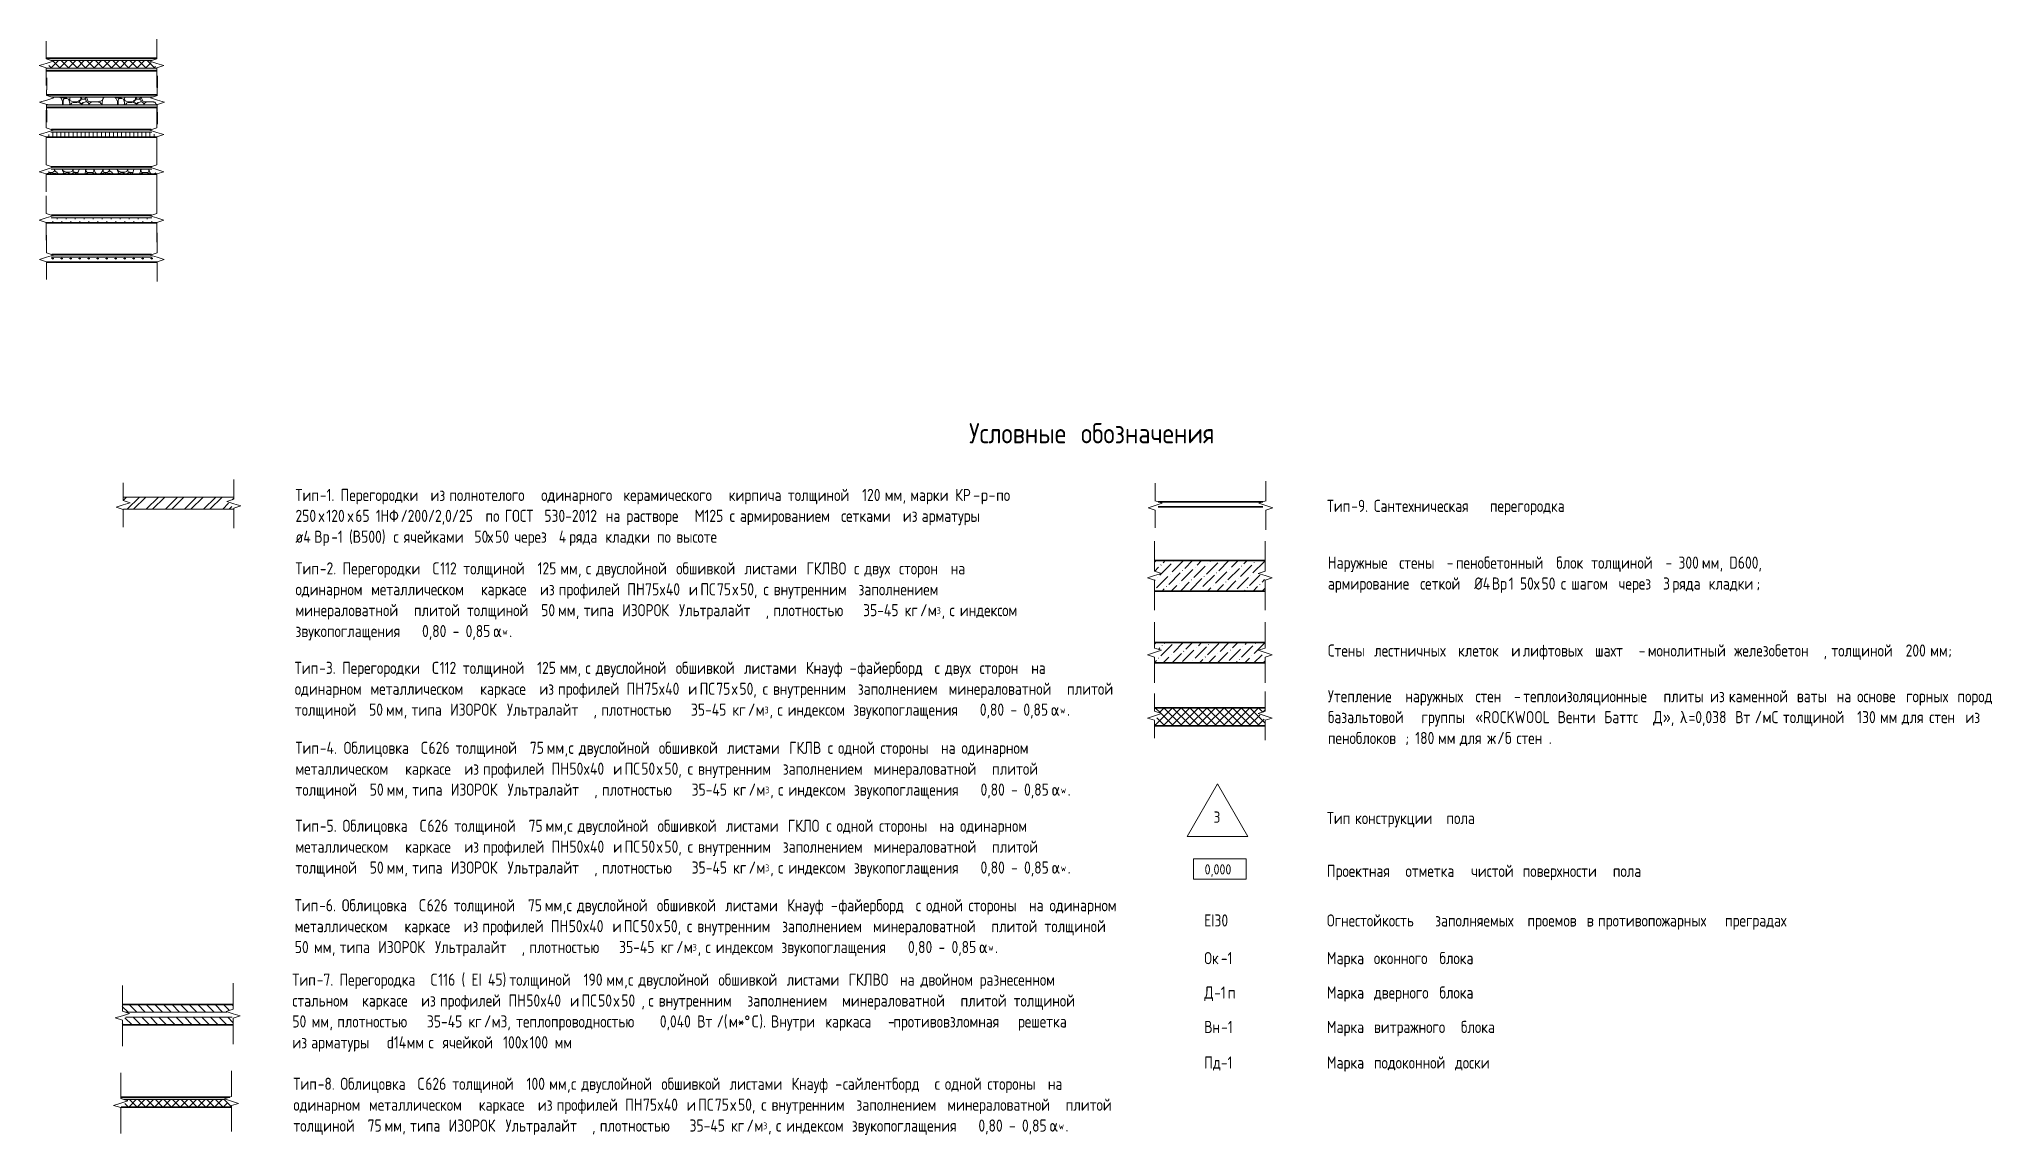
# Model space of a CAD drawing. Header units: millimetres. Extents: x -60946 to 138510, y -262288 to 24501.
# Drawn here: x 119225 to 138510, y -249444 to -238618 of the extents above; entities that cross this region are included whole.
import ezdxf

# ---------------------------------------------------------------- set-up
doc = ezdxf.new("R2010")
doc.units = ezdxf.units.MM
for name, color, linetype, lineweight in [('Аннотация', 7, 'Continuous', 20), ('Стены разрез', 7, 'Continuous', 35), ('Стены штриховка', 7, 'Continuous', 9), ('Узлы', 7, 'Continuous', 18)]:
    doc.layers.add(name, color=color, linetype=linetype, lineweight=lineweight)
doc.layers.add('Линии', color=7, linetype='Continuous', lineweight=9, true_color=0x00a600)
doc.styles.add('GOST Common_3', font='', dxfattribs={"width": 0.9, "height": 200})
doc.styles.add('GOST Common_4', font='', dxfattribs={"height": 250})
doc.styles.add('GOST Common_5', font='', dxfattribs={"width": 0.85, "height": 250})
doc.styles.add('GOST Common_6', font='', dxfattribs={"width": 0.9, "height": 140})
doc.styles.add('GOST Common_7', font='', dxfattribs={"width": 0.9, "height": 120})
doc.styles.add('GOST Common_8', font='', dxfattribs={"width": 0.9, "height": 66.601161})
doc.styles.add('GOST Common_9', font='', dxfattribs={"width": 0.9, "height": 120})
doc.styles.get('GOST Common_3').set_extended_font_data('GOST Common')
doc.styles.get('GOST Common_4').set_extended_font_data('GOST Common')
doc.styles.get('GOST Common_5').set_extended_font_data('GOST Common')
doc.styles.get('GOST Common_6').set_extended_font_data('GOST Common')
doc.styles.get('GOST Common_7').set_extended_font_data('GOST Common')
doc.styles.get('GOST Common_8').set_extended_font_data('GOST Common')
doc.styles.get('GOST Common_9').set_extended_font_data('GOST Common')
pattern_1 = [(45, (0, 0), (-42.4264, 42.4264), []), (135, (0, 0), (-42.4264, -42.4264), [])]
pattern_2 = [(315, (0, 0), (42.4264, 42.4264), [])]
pattern_3 = [(45, (0, 0), (33.67596, 123.47852), [158.75, -31.75, 1.341, -30.409])]
pattern_4 = [(306.87, (108.35, 303.37), (541.7322, -541.7306), [27.087, -2681.57]), (333.435, (97.5, 308.79), (541.731, 0.0009), [12.113, -1199.234]), (345.964, (75.84, 314.2), (541.7307, 0.0023), [22.336, -2211.28]), (206.565, (86.68, 140.85), (-541.732, -541.731), [12.113, -1199.234]), (206.565, (108.35, 151.69), (-541.732, -541.731), [24.227, -1187.12]), (225, (119.2, 162.5), (6e-14, -541.731), [15.32, -750.8]), (270, (119.2, 173.35), (541.73, 3e-14), [10.835, -530.897]), (288.435, (113.76, 189.6), (541.7317, -1083.462), [17.13, -1695.973]), (315, (102.93, 200.44), (541.731, 0), [15.32, -750.8]), (348.69, (75.84, 205.86), (541.731, -0.0008), [27.623, -2734.675]), (116.565, (135.43, 260.03), (-541.731, 541.732), [24.227, -1187.12]), (90, (135.43, 243.8), (-541.73, 3e-14), [16.25, -525.48]), (63.435, (124.6, 222.1), (-0.0009, 541.731), [24.227, -1187.12]), (26.565, (102.93, 211.28), (541.732, 541.731), [24.227, -1187.12]), (11.31, (75.84, 205.86), (2166.9244, 541.7336), [27.623, -2734.675]), (0, (43.34, 205.86), (0, 541.73), [32.504, -509.227]), (26.565, (151.69, 260.03), (541.732, 541.731), [24.227, -1187.12]), (45, (140.85, 249.2), (0, 541.731), [15.32, -750.8]), (63.435, (130.01, 227.53), (-0.0009, 541.731), [24.227, -1187.12]), (75.964, (124.6, 205.86), (-0.0023, 541.7307), [22.336, -2211.28]), (90, (124.6, 184.2), (-541.73, 3e-14), [21.67, -520.06]), (104.036, (130.01, 162.52), (-541.724, 1625.1954), [22.336, -2211.28]), (135, (140.85, 151.7), (-541.731, 6e-14), [15.32, -750.8]), (153.435, (162.52, 140.85), (-541.731, -0.0009), [24.227, -1187.12]), (288.435, (227.53, 362.96), (541.7317, -1083.462), [17.13, -1695.973]), (296.565, (222.1, 373.8), (541.731, -541.732), [12.113, -1199.234]), (315, (216.7, 379.2), (541.731, 0), [7.66, -758.46]), (0, (211.3, 379.2), (0, 541.73), [5.417, -536.314]), (18.435, (195.02, 373.8), (1083.462, 541.7317), [17.13, -1695.973]), (26.565, (184.2, 368.38), (541.732, 541.731), [12.113, -1199.234]), (71.565, (178.77, 352.12), (0.0008, 541.731), [17.13, -1695.973]), (90, (178.77, 325.04), (-541.73, 3e-14), [27.087, -514.645]), (135, (97.5, 362.96), (-541.731, 6e-14), [7.66, -758.46]), (123.69, (108.35, 346.71), (-541.7304, 541.732), [19.53, -1933.707]), (90, (108.35, 335.9), (-541.73, 3e-14), [10.835, -530.897]), (63.435, (102.93, 325.04), (-0.0009, 541.731), [12.113, -1199.234]), (18.435, (86.68, 319.62), (1083.462, 541.7317), [17.13, -1695.973]), (0, (59.6, 319.6), (0, 541.73), [27.087, -514.645]), (326.31, (43.34, 330.46), (1083.4632, -541.7303), [19.53, -1933.707]), (0, (43.34, 314.2), (0, 541.73), [32.504, -509.227]), (14.036, (21.67, 308.79), (1625.1954, 541.724), [22.336, -2211.28]), (30.964, (-5.42, 292.535), (1625.1892, 1083.4693), [31.588, -3127.22]), (45, (-21.67, 276.3), (0, 541.731), [22.984, -743.14]), (71.565, (-27.09, 260.03), (0.0008, 541.731), [17.13, -1695.973]), (90, (-27.1, 243.8), (-541.73, 3e-14), [16.25, -525.48]), (108.435, (-21.67, 227.53), (-541.7317, 1083.462), [17.13, -1695.973]), (108.435, (-16.25, 211.28), (-541.7317, 1083.462), [17.13, -1695.973]), (165.964, (5.42, 205.86), (-541.7307, -0.0023), [22.336, -2211.28]), (180, (43.34, 205.86), (-7e-14, -541.73), [37.92, -503.81]), (303.69, (249.2, 520.06), (541.7304, -541.732), [19.53, -1933.707]), (326.31, (232.94, 530.9), (1083.4632, -541.7303), [19.53, -1933.707]), (0, (216.7, 530.9), (0, 541.73), [16.25, -525.48]), (14.036, (195.02, 525.48), (1625.1954, 541.724), [22.336, -2211.28]), (33.69, (178.77, 514.64), (541.732, 541.7304), [19.53, -1933.707]), (56.31, (167.94, 498.4), (541.7303, 1083.4632), [19.53, -1933.707]), (75.964, (162.52, 476.72), (-0.0023, 541.7307), [22.336, -2211.28]), (104.036, (167.94, 455.05), (-541.724, 1625.1954), [22.336, -2211.28]), (135, (173.35, 449.64), (-541.731, 6e-14), [7.66, -758.46]), (168.69, (200.44, 444.22), (-541.731, 0.0008), [27.623, -2734.675]), (161.565, (135.43, 460.47), (-541.731, 0.0008), [17.13, -1695.973]), (180, (146.27, 460.47), (-7e-14, -541.73), [10.835, -530.897]), (206.565, (157.1, 465.9), (-541.732, -541.731), [12.113, -1199.234]), (243.435, (162.52, 476.72), (0.0009, -541.731), [12.113, -1199.234]), (161.565, (157.1, 585.07), (-541.731, 0.0008), [17.13, -1695.973]), (123.69, (167.94, 568.82), (-541.7304, 541.732), [19.53, -1933.707]), (101.31, (173.35, 541.73), (-541.7336, 2166.9244), [27.623, -2734.675]), (90, (173.35, 514.64), (-541.73, 3e-14), [27.087, -514.645]), (71.565, (167.94, 498.4), (0.0008, 541.731), [17.13, -1695.973]), (14.036, (178.77, 579.65), (1625.1954, 541.724), [22.336, -2211.28]), (63.435, (173.35, 568.82), (-0.0009, 541.731), [12.113, -1199.234]), (90, (173.35, 547.15), (-541.73, 3e-14), [21.67, -520.06]), (135, (184.2, 536.3), (-541.73, 6e-14), [15.32, -750.8]), (165.964, (205.86, 530.9), (-541.7307, -0.0023), [22.336, -2211.28]), (180, (232.94, 530.9), (-7e-14, -541.73), [27.087, -514.645]), (206.565, (243.78, 536.31), (-541.732, -541.731), [12.113, -1199.234]), (243.435, (249.2, 547.15), (0.0009, -541.731), [12.113, -1199.234]), (270, (249.2, 558), (541.73, 3e-14), [10.835, -530.897]), (315, (232.94, 574.24), (541.73, 0), [22.984, -743.14]), (341.565, (200.44, 585.07), (541.731, -0.0008), [34.26, -1678.84]), (270, (265.45, 487.56), (541.73, 3e-14), [10.835, -530.897]), (288.435, (260.03, 503.81), (541.7317, -1083.462), [17.13, -1695.973]), (26.565, (119.18, 579.65), (541.732, 541.731), [24.227, -1187.12]), (45, (108.35, 568.8), (0, 541.73), [15.32, -750.8]), (78.69, (102.93, 541.73), (0.0008, 541.731), [27.623, -2734.675]), (90, (102.93, 514.64), (-541.73, 3e-14), [27.087, -514.645]), (90, (102.93, 498.4), (-541.73, 3e-14), [16.25, -525.48]), (108.435, (108.35, 482.14), (-541.7317, 1083.462), [17.13, -1695.973]), (123.69, (119.18, 465.89), (-541.7304, 541.732), [19.53, -1933.707]), (168.69, (200.44, 444.22), (-541.731, 0.0008), [27.623, -2734.675]), (180, (222.1, 444.2), (-7e-14, -541.73), [21.67, -520.06]), (198.435, (238.36, 449.64), (-1083.462, -541.7317), [17.13, -1695.973]), (225, (254.6, 465.9), (6e-14, -541.731), [22.984, -743.14]), (225, (265.45, 476.72), (6e-14, -541.731), [15.32, -750.8]), (168.69, (130.01, 368.38), (-541.731, 0.0008), [27.623, -2734.675]), (180, (151.7, 368.4), (-7e-14, -541.73), [21.67, -520.06]), (188.13, (189.606, 373.795), (-3250.3877, -541.725), [38.306, -3792.312]), (225, (205.86, 390.05), (6e-14, -541.731), [22.984, -743.14]), (270, (205.86, 406.3), (541.73, 3e-14), [16.25, -525.48]), (288.435, (200.44, 422.55), (541.7317, -1083.462), [17.13, -1695.973]), (315, (178.77, 444.22), (541.731, 0), [30.645, -735.48]), (341.565, (162.52, 449.64), (541.731, -0.0008), [17.13, -1695.973]), (345.964, (140.85, 455.05), (541.7307, 0.0023), [22.336, -2211.28]), (0, (119.2, 455.05), (0, 541.73), [21.67, -520.06]), (18.435, (102.93, 449.64), (1083.462, 541.7317), [17.13, -1695.973]), (33.69, (86.68, 438.8), (541.732, 541.7304), [19.53, -1933.707]), (45, (75.84, 427.97), (0, 541.731), [15.32, -750.8]), (90, (75.84, 406.3), (-541.73, 3e-14), [21.67, -520.06]), (108.435, (81.26, 390.05), (-541.7317, 1083.462), [17.13, -1695.973]), (116.565, (86.68, 379.2), (-541.731, 541.732), [12.113, -1199.234]), (161.565, (102.93, 373.8), (-541.731, 0.0008), [17.13, -1695.973]), (291.801, (260.03, 108.35), (541.7237, -1083.4667), [29.173, -2888.14]), (270, (260.03, 130), (541.73, 3e-14), [21.67, -520.06]), (251.565, (265.45, 146.27), (-0.0008, -541.731), [17.13, -1695.973]), (213.69, (281.7, 157.1), (-541.732, -541.7304), [19.53, -1933.707]), (198.435, (297.95, 162.52), (-1083.462, -541.7317), [17.13, -1695.973]), (180, (325.04, 162.5), (-7e-14, -541.73), [27.087, -514.645]), (153.435, (346.7, 151.69), (-541.731, -0.0009), [24.227, -1187.12]), (135, (357.54, 140.85), (-541.731, 6e-14), [15.32, -750.8]), (135, (373.8, 124.6), (-541.731, 6e-14), [22.984, -743.14]), (104.036, (379.21, 102.93), (-541.724, 1625.1954), [22.336, -2211.28]), (90, (379.2, 81.26), (-541.73, 3e-14), [21.67, -520.06]), (63.435, (368.38, 59.6), (-0.0009, 541.731), [24.227, -1187.12]), (14.036, (346.71, 54.17), (1625.1954, 541.724), [22.336, -2211.28]), (0, (319.6, 54.2), (0, 541.73), [27.087, -514.645]), (348.69, (292.54, 59.59), (541.731, -0.0008), [27.623, -2734.675]), (326.31, (276.28, 70.42), (1083.4632, -541.7303), [19.53, -1933.707]), (296.565, (270.87, 81.26), (541.731, -541.732), [12.113, -1199.234]), (45, (232.94, 379.2), (0, 541.731), [7.66, -758.46]), (0, (222.1, 379.2), (0, 541.73), [10.835, -530.897]), (315, (211.28, 390.05), (541.731, 0), [15.32, -750.8]), (281.31, (205.86, 417.13), (541.7336, -2166.9244), [27.623, -2734.675]), (0, (216.7, 438.8), (0, 541.73), [16.25, -525.48]), (45, (205.86, 427.97), (0, 541.731), [15.32, -750.8]), (90, (205.86, 417.13), (-541.73, 3e-14), [10.835, -530.897]), (135, (108.35, 471.3), (-541.73, 6e-14), [15.32, -750.8]), (90, (108.35, 460.47), (-541.73, 3e-14), [10.835, -530.897]), (63.435, (102.93, 449.64), (-0.0009, 541.731), [12.113, -1199.234]), (18.435, (86.68, 444.22), (1083.462, 541.7317), [17.13, -1695.973]), (0, (70.4, 444.2), (0, 541.73), [16.25, -525.48]), (0, (422.55, 270.87), (0, 541.73), [5.417, -536.314]), (333.435, (411.72, 276.28), (541.731, 0.0009), [12.113, -1199.234]), (333.435, (400.88, 281.7), (541.731, 0.0009), [12.113, -1199.234]), (296.565, (395.46, 292.54), (541.731, -541.732), [12.113, -1199.234]), (270, (395.46, 303.37), (541.73, 3e-14), [10.835, -530.897]), (251.565, (400.88, 319.62), (-0.0008, -541.731), [17.13, -1695.973]), (225, (406.3, 325.04), (6e-14, -541.731), [7.66, -758.46]), (180, (411.7, 325.04), (-7e-14, -541.73), [5.417, -536.314]), (45, (400.9, 346.7), (0, 541.731), [15.32, -750.8]), (0, (390.05, 346.7), (0, 541.73), [10.835, -530.897]), (341.565, (335.87, 362.96), (541.731, -0.0008), [17.13, -1695.973]), (315, (325.04, 373.8), (541.731, 0), [15.32, -750.8]), (270, (325.04, 384.63), (541.73, 3e-14), [10.835, -530.897]), (243.435, (330.46, 395.46), (0.0009, -541.731), [12.113, -1199.234]), (153.435, (287.12, 390.05), (-541.731, -0.0009), [12.113, -1199.234]), (146.31, (303.37, 379.21), (-1083.4632, 541.7303), [19.53, -1933.707]), (90, (303.37, 368.4), (-541.73, 3e-14), [10.835, -530.897]), (63.435, (297.95, 357.54), (-0.0009, 541.731), [12.113, -1199.234]), (45, (292.54, 352.12), (0, 541.731), [7.66, -758.46]), (18.435, (249.2, 335.87), (1083.462, 541.7317), [17.13, -1695.973]), (333.435, (238.36, 341.3), (541.731, 0.0009), [12.113, -1199.234]), (296.565, (232.94, 352.12), (541.731, -541.732), [12.113, -1199.234]), (180, (227.5, 265.45), (-7e-14, -541.73), [10.835, -530.897]), (206.565, (238.36, 270.87), (-541.732, -541.731), [12.113, -1199.234]), (251.565, (243.78, 287.12), (-0.0008, -541.731), [17.13, -1695.973]), (270, (243.8, 308.8), (541.73, 3e-14), [21.67, -520.06]), (116.565, (341.3, 222.1), (-541.731, 541.732), [12.113, -1199.234]), (104.036, (346.71, 200.44), (-541.724, 1625.1954), [22.336, -2211.28]), (90, (346.7, 184.2), (-541.73, 3e-14), [16.25, -525.48]), (45, (335.87, 173.35), (0, 541.731), [15.32, -750.8]), (18.435, (319.62, 167.94), (1083.462, 541.7317), [17.13, -1695.973]), (0, (297.95, 167.94), (0, 541.73), [21.67, -520.06]), (333.435, (287.12, 173.35), (541.731, 0.0009), [12.113, -1199.234]), (0, (395.46, 108.35), (0, 541.73), [5.417, -536.314]), (26.565, (384.63, 102.93), (541.732, 541.731), [12.113, -1199.234]), (63.435, (379.2, 92.1), (-0.0009, 541.731), [12.113, -1199.234]), (90, (379.2, 81.26), (-541.73, 3e-14), [10.835, -530.897]), (90, (379.2, 65), (-541.73, 3e-14), [16.25, -525.48]), (116.565, (384.63, 54.17), (-541.731, 541.732), [12.113, -1199.234]), (123.69, (287.12, 54.17), (-541.7304, 541.732), [19.532, -1933.707]), (90, (287.1, 48.76), (-541.73, 3e-14), [5.417, -536.314]), (168.69, (287.12, 243.78), (-541.731, 0.0008), [27.623, -2734.675]), (189.462, (319.62, 249.2), (-2708.6592, -541.716), [32.952, -3262.27]), (198.435, (352.12, 260.03), (-1083.462, -541.7317), [34.26, -1678.84]), (210.964, (379.21, 276.28), (-1625.1892, -1083.4693), [31.588, -3127.22]), (233.13, (395.46, 297.95), (-1083.4653, -1625.1913), [27.087, -2681.57]), (270, (395.46, 330.46), (541.73, 3e-14), [32.504, -509.227]), (288.435, (390.05, 346.7), (541.7317, -1083.462), [17.13, -1695.973]), (333.435, (368.38, 357.54), (541.731, 0.0009), [24.227, -1187.12]), (0, (330.46, 357.54), (0, 541.73), [37.92, -503.81]), (8.13, (292.535, 352.125), (3250.3877, 541.725), [38.306, -3792.312]), (21.801, (265.45, 341.29), (1083.4667, 541.7237), [29.173, -2888.14]), (45, (249.2, 325.04), (0, 541.731), [22.984, -743.14]), (78.69, (243.78, 297.95), (0.0008, 541.731), [27.623, -2734.675]), (90, (243.8, 276.3), (-541.73, 3e-14), [21.67, -520.06]), (108.435, (249.2, 260.03), (-541.7317, 1083.462), [17.13, -1695.973]), (135, (260.03, 249.2), (-541.731, 6e-14), [15.32, -750.8]), (180, (189.6, 270.87), (-7e-14, -541.73), [16.25, -525.48]), (167.471, (238.36, 260.03), (-2708.65425, 541.7403), [49.945, -4944.57]), (143.13, (260.03, 243.78), (-1625.1913, 1083.4653), [27.087, -2681.57]), (135, (265.45, 238.36), (-541.731, 6e-14), [7.66, -758.46]), (111.801, (276.28, 211.28), (-541.7237, 1083.4667), [29.173, -2888.14]), (90, (276.3, 189.6), (-541.73, 3e-14), [21.67, -520.06]), (90, (276.3, 167.94), (-541.73, 3e-14), [21.67, -520.06]), (71.565, (270.87, 151.69), (0.0008, 541.731), [17.13, -1695.973]), (33.69, (254.61, 140.85), (541.732, 541.7304), [19.53, -1933.707]), (14.036, (232.94, 135.43), (1625.1954, 541.724), [22.336, -2211.28]), (0, (205.86, 135.43), (0, 541.73), [27.087, -514.645]), (352.875, (162.52, 140.85), (541.73125, -0.0003), [43.676, -4323.9]), (270, (498.4, 362.96), (541.73, 3e-14), [16.25, -525.48]), (288.435, (492.98, 379.21), (541.7317, -1083.462), [17.13, -1695.973]), (303.69, (482.14, 395.46), (541.7304, -541.732), [19.53, -1933.707]), (315, (471.3, 406.3), (541.731, 0), [15.32, -750.8]), (0, (449.64, 406.3), (0, 541.73), [21.67, -520.06]), (14.036, (427.97, 400.88), (1625.1954, 541.724), [22.336, -2211.28]), (56.31, (417.13, 384.63), (541.7303, 1083.4632), [19.53, -1933.707]), (75.964, (411.72, 362.96), (-0.0023, 541.7307), [22.336, -2211.28]), (270, (411.7, 384.63), (541.73, 3e-14), [16.25, -525.48]), (284.036, (406.3, 406.3), (541.724, -1625.1954), [22.336, -2211.28]), (303.69, (395.46, 422.55), (541.7304, -541.732), [19.53, -1933.707]), (333.435, (384.63, 427.97), (541.731, 0.0009), [12.113, -1199.234]), (0, (368.4, 427.97), (0, 541.73), [16.25, -525.48]), (18.435, (352.12, 422.55), (1083.462, 541.7317), [17.13, -1695.973]), (45, (341.3, 411.7), (0, 541.731), [15.32, -750.8]), (236.31, (352.12, 433.38), (-541.7303, -1083.4632), [19.53, -1933.707]), (270, (352.1, 449.64), (541.73, 3e-14), [16.25, -525.48]), (270, (352.1, 460.47), (541.73, 3e-14), [10.835, -530.897]), (303.69, (341.29, 476.72), (541.7304, -541.732), [19.53, -1933.707]), (333.435, (330.46, 482.14), (541.731, 0.0009), [12.113, -1199.234]), (0, (308.8, 482.14), (0, 541.73), [21.67, -520.06]), (14.036, (287.12, 476.72), (1625.1954, 541.724), [22.336, -2211.28]), (210.964, (384.63, 525.48), (-1625.1892, -1083.4693), [31.588, -3127.22]), (201.801, (411.72, 536.31), (-1083.4667, -541.7237), [29.173, -2888.14]), (180, (427.97, 536.3), (-7e-14, -541.73), [16.25, -525.48]), (173.66, (476.723, 530.897), (-541.73135, -0.0016), [49.056, -4856.53]), (161.565, (492.98, 525.48), (-541.731, 0.0008), [17.13, -1695.973]), (116.565, (503.8, 503.8), (-541.731, 541.732), [24.227, -1187.12]), (111.801, (514.64, 476.72), (-541.7237, 1083.4667), [29.173, -2888.14]), (104.036, (520.06, 455.05), (-541.724, 1625.1954), [22.336, -2211.28]), (90, (520.06, 438.8), (-541.73, 3e-14), [16.25, -525.48]), (45, (498.4, 417.13), (0, 541.731), [30.645, -735.48]), (0, (471.3, 417.13), (0, 541.73), [27.087, -514.645]), (352.875, (427.97, 422.55), (541.73125, -0.0003), [43.676, -4323.9]), (344.055, (390.046, 433.385), (2166.9286, -541.7157), [39.44, -3904.424]), (321.34, (362.96, 455.05), (2166.919, -1625.2008), [34.688, -3434.084]), (296.565, (352.12, 476.72), (541.731, -541.732), [24.227, -1187.12]), (270, (352.1, 493), (541.73, 3e-14), [16.25, -525.48]), (251.565, (357.54, 509.23), (-0.0008, -541.731), [17.13, -1695.973]), (116.565, (130.01, 281.7), (-541.731, 541.732), [24.227, -1187.12]), (146.31, (146.27, 270.87), (-1083.4632, 541.7303), [19.53, -1933.707]), (180, (162.5, 270.87), (-7e-14, -541.73), [16.25, -525.48]), (198.435, (178.77, 276.28), (-1083.462, -541.7317), [17.13, -1695.973]), (243.435, (184.2, 287.12), (0.0009, -541.731), [12.113, -1199.234]), (281.31, (178.77, 314.2), (541.7336, -2166.9244), [27.623, -2734.675]), (296.565, (227.53, 43.34), (541.731, -541.732), [12.113, -1199.234]), (315, (216.7, 54.17), (541.731, 0), [15.32, -750.8]), (333.435, (205.86, 59.6), (541.731, 0.0009), [12.113, -1199.234]), (315, (200.44, 65), (541.731, 0), [7.66, -758.46]), (288.435, (238.36, 325.04), (541.7317, -1083.462), [17.13, -1695.973]), (284.036, (232.94, 346.71), (541.724, -1625.1954), [22.336, -2211.28]), (90, (178.77, 325.04), (-541.73, 3e-14), [21.67, -520.06]), (101.31, (184.19, 297.95), (-541.7336, 2166.9244), [27.623, -2734.675]), (123.69, (195.02, 281.7), (-541.7304, 541.732), [19.53, -1933.707]), (135, (205.86, 270.87), (-541.731, 6e-14), [15.32, -750.8]), (153.435, (216.7, 265.45), (-541.731, -0.0009), [12.113, -1199.234]), (270, (189.6, 113.76), (541.73, 3e-14), [21.67, -520.06]), (270, (189.6, 124.6), (541.73, 3e-14), [10.835, -530.897]), (315, (178.77, 135.43), (541.731, 0), [15.32, -750.8]), (341.565, (162.52, 140.85), (541.731, -0.0008), [17.13, -1695.973]), (18.435, (146.27, 135.43), (1083.462, 541.7317), [17.13, -1695.973]), (26.565, (135.43, 130.01), (541.732, 541.731), [12.113, -1199.234]), (63.435, (130.01, 119.18), (-0.0009, 541.731), [12.113, -1199.234]), (90, (130, 113.76), (-541.73, 3e-14), [5.417, -536.314]), (101.31, (135.43, 86.68), (-541.7336, 2166.9244), [27.623, -2734.675]), (90, (135.43, 65), (-541.73, 3e-14), [21.67, -520.06]), (116.565, (140.85, 54.17), (-541.731, 541.732), [12.113, -1199.234]), (165.964, (162.52, 48.76), (-541.7307, -0.0023), [22.336, -2211.28]), (180, (173.35, 48.76), (-7e-14, -541.73), [10.835, -530.897]), (213.69, (189.6, 59.59), (-541.732, -541.7304), [19.53, -1933.707]), (225, (195.02, 65), (6e-14, -541.731), [7.66, -758.46]), (270, (195, 75.84), (541.73, 3e-14), [10.835, -530.897]), (288.435, (189.6, 92.1), (541.7317, -1083.462), [17.13, -1695.973]), (270, (97.5, 563.4), (541.73, 3e-14), [27.087, -514.645]), (315, (92.1, 568.8), (541.73, 0), [7.66, -758.46]), (0, (86.7, 568.8), (0, 541.73), [5.417, -536.314]), (26.565, (75.84, 563.4), (541.732, 541.731), [12.113, -1199.234]), (45, (70.42, 558), (0, 541.73), [7.66, -758.46]), (71.565, (65, 541.73), (0.0008, 541.731), [17.13, -1695.973]), (90, (54.2, 503.8), (-541.73, 3e-14), [10.835, -530.897]), (116.565, (59.6, 492.98), (-541.731, 541.732), [12.113, -1199.234]), (153.435, (70.42, 487.56), (-541.731, -0.0009), [12.113, -1199.234]), (180, (75.84, 487.56), (-7e-14, -541.73), [5.417, -536.314]), (198.435, (92.1, 492.98), (-1083.462, -541.732), [17.13, -1695.973]), (243.435, (97.5, 503.8), (0.0009, -541.731), [12.113, -1199.234]), (251.565, (102.93, 520.06), (-0.0008, -541.731), [17.13, -1695.973]), (288.435, (97.51, 536.31), (541.732, -1083.462), [17.13, -1695.973]), (71.565, (59.59, 525.48), (0.0008, 541.731), [17.13, -1695.973]), (180, (27.1, 493), (-7e-14, -541.73), [32.504, -509.227]), (198.435, (43.34, 498.4), (-1083.462, -541.732), [17.13, -1695.973]), (236.31, (54.17, 514.64), (-541.7303, -1083.4632), [19.53, -1933.707]), (243.435, (59.6, 525.48), (0.0009, -541.731), [12.113, -1199.234]), (255.964, (65.01, 547.15), (0.0023, -541.7307), [22.336, -2211.28]), (270, (65, 558), (541.73, 3e-14), [10.835, -530.897]), (303.69, (54.17, 574.24), (541.7304, -541.732), [19.53, -1933.707]), (326.31, (37.92, 585.07), (1083.4632, -541.7303), [19.53, -1933.707]), (341.565, (362.96, 211.28), (541.731, -0.0008), [17.13, -1695.973]), (333.435, (352.12, 216.7), (541.731, 0.0009), [12.113, -1199.234]), (71.565, (433.38, 65), (0.0008, 541.731), [17.13, -1695.973]), (63.435, (427.97, 54.17), (-0.0009, 541.731), [12.113, -1199.234]), (45, (422.55, 48.76), (0, 541.731), [7.66, -758.46]), (0, (417.13, 48.76), (0, 541.73), [5.417, -536.314]), (0, (411.7, 48.76), (0, 541.73), [5.417, -536.314]), (333.435, (400.88, 54.17), (541.731, 0.0009), [12.113, -1199.234]), (0, (384.63, 54.2), (0, 541.73), [16.25, -525.48]), (153.435, (411.72, 102.93), (-541.731, -0.0009), [12.113, -1199.234]), (180, (417.13, 102.93), (-7e-14, -541.73), [5.417, -536.314]), (146.31, (433.38, 92.1), (-1083.4632, 541.7303), [19.532, -1933.707]), (116.565, (438.8, 81.26), (-541.731, 541.732), [12.113, -1199.234]), (251.565, (243.78, 400.88), (-0.0008, -541.731), [17.13, -1695.973]), (270, (243.8, 422.55), (541.73, 3e-14), [21.67, -520.06]), (303.69, (232.94, 438.8), (541.7304, -541.732), [19.53, -1933.707]), (180, (406.3, 205.86), (-7e-14, -541.73), [27.087, -514.645]), (191.31, (433.38, 211.28), (-2166.9244, -541.7336), [27.623, -2734.675]), (216.87, (455.05, 227.53), (-541.7306, -541.7322), [27.087, -2681.57]), (270, (455.05, 243.8), (541.73, 3e-14), [16.25, -525.48]), (303.69, (444.22, 260.03), (541.7304, -541.732), [19.53, -1933.707]), (338.199, (417.13, 270.87), (1625.1972, -541.7194), [29.173, -2888.14]), (0, (390.05, 270.87), (0, 541.73), [27.087, -514.645]), (14.036, (368.38, 265.45), (1625.1954, 541.724), [22.336, -2211.28]), (33.69, (352.12, 254.61), (541.732, 541.7304), [19.53, -1933.707]), (71.565, (346.7, 238.36), (0.0008, 541.731), [17.13, -1695.973]), (90, (346.7, 227.5), (-541.73, 3e-14), [10.835, -530.897]), (116.565, (352.12, 216.7), (-541.731, 541.732), [12.113, -1199.234]), (180, (75.84, 32.5), (-7e-14, -541.73), [5.417, -536.314]), (180, (81.26, 32.5), (-7e-14, -541.73), [5.417, -536.314]), (194.036, (102.93, 37.92), (-1625.1954, -541.724), [22.336, -2211.28]), (213.69, (119.18, 48.76), (-541.732, -541.7304), [19.53, -1933.707]), (243.435, (130.01, 70.42), (0.0009, -541.731), [24.227, -1187.12]), (270, (130, 102.93), (541.73, 3e-14), [32.504, -509.227]), (281.31, (124.6, 130.01), (541.7336, -2166.9244), [27.623, -2734.675]), (315, (113.76, 140.85), (541.731, 0), [15.32, -750.8]), (0, (92.1, 140.85), (0, 541.73), [21.67, -520.06]), (21.801, (65.01, 130.01), (1083.4667, 541.7237), [29.173, -2888.14]), (53.13, (48.76, 108.35), (1083.4653, 1625.1913), [27.087, -2681.57]), (75.964, (43.34, 86.68), (-0.0023, 541.7307), [22.336, -2211.28]), (104.036, (48.76, 65.01), (-541.724, 1625.1954), [22.336, -2211.28]), (108.435, (54.17, 48.76), (-541.7317, 1083.462), [17.13, -1695.973]), (135, (70.42, 32.5), (-541.731, 6e-14), [22.984, -743.14]), (206.565, (438.8, 276.28), (-541.732, -541.731), [12.113, -1199.234]), (243.435, (444.22, 287.12), (0.0009, -541.731), [12.113, -1199.234]), (284.036, (438.8, 308.79), (541.724, -1625.1954), [22.336, -2211.28]), (315, (427.97, 319.62), (541.731, 0), [15.32, -750.8]), (341.565, (411.72, 325.04), (541.731, -0.0008), [17.13, -1695.973]), (180, (292.54, 482.14), (-7e-14, -541.73), [5.417, -536.314]), (180, (297.95, 482.14), (-7e-14, -541.73), [5.417, -536.314]), (194.036, (319.62, 487.56), (-1625.1954, -541.724), [22.336, -2211.28]), (213.69, (335.87, 498.4), (-541.732, -541.7304), [19.53, -1933.707]), (243.435, (346.7, 520.06), (0.0009, -541.731), [24.227, -1187.12]), (270, (346.7, 552.57), (541.73, 3e-14), [32.504, -509.227]), (281.31, (341.29, 579.65), (541.7336, -2166.9244), [27.623, -2734.675]), (315, (330.46, 590.5), (541.73, 0), [15.32, -750.8]), (0, (308.8, 590.5), (0, 541.73), [21.67, -520.06]), (21.801, (281.7, 579.65), (1083.4667, 541.7237), [29.173, -2888.14]), (53.13, (265.45, 557.98), (1083.4653, 1625.1913), [27.087, -2681.57]), (75.964, (260.03, 536.31), (-0.0023, 541.7307), [22.336, -2211.28]), (104.036, (265.45, 514.64), (-541.724, 1625.1954), [22.336, -2211.28]), (108.435, (270.87, 498.4), (-541.7317, 1083.462), [17.13, -1695.973]), (135, (287.1, 482.14), (-541.731, 6e-14), [22.984, -743.14]), (180, (16.25, 130), (-7e-14, -541.73), [5.417, -536.314]), (153.435, (27.09, 124.6), (-541.731, -0.0009), [12.113, -1199.234]), (135, (37.92, 113.76), (-541.731, 6e-14), [15.32, -750.8]), (90, (37.9, 102.93), (-541.73, 3e-14), [10.835, -530.897]), (108.435, (43.34, 86.68), (-541.7317, 1083.462), [17.13, -1695.973]), (90, (43.34, 65), (-541.73, 3e-14), [21.67, -520.06]), (63.435, (37.92, 54.17), (-0.0009, 541.731), [12.113, -1199.234]), (18.435, (21.67, 48.76), (1083.462, 541.7317), [17.13, -1695.973]), (0, (0, 48.76), (0, 541.73), [21.67, -520.06]), (0, (-10.84, 48.76), (0, 541.73), [10.835, -530.897]), (341.565, (-27.09, 54.17), (541.731, -0.0008), [17.13, -1695.973]), (315, (-37.92, 65), (541.731, 0), [15.32, -750.8]), (243.435, (-32.5, 75.84), (0.0009, -541.731), [12.113, -1199.234]), (270, (-32.5, 97.5), (541.73, 3e-14), [21.67, -520.06]), (225, (-21.67, 108.35), (6e-14, -541.731), [15.32, -750.8]), (216.87, (0, 124.6), (-541.7306, -541.7322), [27.087, -2681.57]), (206.565, (10.84, 130.01), (-541.732, -541.731), [12.113, -1199.234]), (341.565, (319.62, 238.36), (541.731, -0.0008), [17.13, -1695.973]), (0, (297.95, 238.36), (0, 541.73), [21.67, -520.06]), (26.565, (287.12, 232.94), (541.732, 541.731), [12.113, -1199.234]), (63.435, (281.7, 222.1), (-0.0009, 541.731), [12.113, -1199.234]), (90, (281.7, 189.6), (-541.73, 3e-14), [32.504, -509.227]), (108.435, (287.12, 173.35), (-541.7317, 1083.462), [17.13, -1695.973]), (284.036, (189.6, 102.93), (541.724, -1625.1954), [22.336, -2211.28]), (251.565, (195.02, 119.18), (-0.0008, -541.731), [17.13, -1695.973]), (243.435, (200.44, 130.01), (0.0009, -541.731), [12.113, -1199.234]), (194.036, (222.11, 135.43), (-1625.1954, -541.724), [22.336, -2211.28]), (180, (243.8, 135.43), (-7e-14, -541.73), [21.67, -520.06]), (135, (254.6, 124.6), (-541.731, 6e-14), [15.32, -750.8]), (108.435, (260.03, 108.35), (-541.7317, 1083.462), [17.13, -1695.973]), (108.435, (200.44, 65), (-541.7317, 1083.462), [17.13, -1695.973]), (165.964, (254.61, 27.09), (-541.7307, -0.0023), [22.336, -2211.28]), (194.036, (276.28, 32.5), (-1625.1954, -541.724), [22.336, -2211.28]), (236.31, (287.12, 48.76), (-541.7303, -1083.4632), [19.532, -1933.707]), (213.69, (265.45, 395.46), (-541.732, -541.7304), [19.53, -1933.707]), (180, (276.3, 395.46), (-7e-14, -541.73), [10.835, -530.897]), (270, (232.94, 362.96), (541.73, 3e-14), [10.835, -530.897]), (243.435, (238.36, 373.8), (0.0009, -541.731), [12.113, -1199.234]), (225, (249.2, 384.63), (6e-14, -541.731), [15.32, -750.8]), (291.801, (108.35, 330.46), (541.7237, -1083.4667), [29.173, -2888.14]), (270, (108.35, 352.1), (541.73, 3e-14), [21.67, -520.06]), (225, (119.2, 362.96), (6e-14, -541.731), [15.32, -750.8]), (206.565, (130.01, 368.38), (-541.732, -541.731), [12.113, -1199.234]), (180, (146.27, 368.4), (-7e-14, -541.73), [16.25, -525.48]), (161.565, (162.52, 362.96), (-541.731, 0.0008), [17.13, -1695.973]), (135, (167.94, 357.54), (-541.731, 6e-14), [7.66, -758.46]), (104.036, (173.35, 335.87), (-541.724, 1625.1954), [22.336, -2211.28]), (104.036, (178.77, 314.2), (-541.724, 1625.1954), [22.336, -2211.28]), (284.036, (-5.42, 167.94), (541.724, -1625.1954), [22.336, -2211.28]), (255.964, (0, 189.6), (0.0023, -541.7307), [22.336, -2211.28]), (225, (10.84, 200.44), (6e-14, -541.731), [15.32, -750.8]), (194.036, (32.5, 205.86), (-1625.1954, -541.724), [22.336, -2211.28]), (180, (65, 205.86), (-7e-14, -541.73), [32.504, -509.227]), (14.036, (54.17, 130.01), (1625.1954, 541.724), [22.336, -2211.28]), (0, (32.5, 130), (0, 541.73), [21.67, -520.06]), (341.565, (16.25, 135.43), (541.731, -0.0008), [17.13, -1695.973]), (326.31, (0, 146.27), (1083.4632, -541.7303), [19.53, -1933.707]), (225, (265.45, 471.3), (6e-14, -541.731), [22.984, -743.14]), (194.036, (287.12, 476.72), (-1625.1954, -541.724), [22.336, -2211.28]), (56.31, (330.46, 400.88), (541.7303, 1083.4632), [19.53, -1933.707]), (33.69, (314.2, 390.05), (541.732, 541.7304), [19.53, -1933.707]), (0, (297.95, 390.05), (0, 541.73), [16.25, -525.48]), (341.565, (281.7, 395.46), (541.731, -0.0008), [17.13, -1695.973]), (341.565, (265.45, 400.88), (541.731, -0.0008), [17.13, -1695.973]), (326.31, (249.2, 411.72), (1083.4632, -541.7303), [19.53, -1933.707]), (284.036, (243.78, 433.38), (541.724, -1625.1954), [22.336, -2211.28]), (255.964, (249.2, 455.05), (0.0023, -541.7307), [22.336, -2211.28]), (243.435, (411.72, 5.42), (0.0009, -541.731), [12.113, -1199.234]), (251.565, (417.13, 21.67), (-0.0008, -541.731), [17.13, -1695.973]), (270, (417.13, 32.5), (541.73, 3e-14), [10.835, -530.897]), (315, (406.3, 43.34), (541.731, 0), [15.32, -750.8]), (333.435, (395.46, 48.76), (541.731, 0.0009), [12.113, -1199.234]), (0, (384.63, 48.76), (0, 541.73), [10.835, -530.897]), (26.565, (373.8, 43.34), (541.732, 541.731), [12.113, -1199.234]), (45, (368.38, 37.92), (0, 541.731), [7.66, -758.46]), (26.565, (357.54, 32.5), (541.732, 541.731), [12.113, -1199.234]), (56.31, (346.71, 16.25), (541.7303, 1083.4632), [19.532, -1933.707]), (90, (346.7, 5.4), (-541.73, 3e-14), [10.835, -530.897]), (108.435, (352.12, -10.84), (-541.7317, 1083.462), [17.13, -1695.973]), (165.964, (373.8, -16.25), (-541.7307, -0.0023), [22.336, -2211.28]), (180, (384.63, -16.25), (-7e-14, -541.73), [10.835, -530.897]), (206.565, (395.46, -10.84), (-541.732, -541.731), [12.113, -1199.234]), (206.565, (406.3, -5.42), (-541.732, -541.731), [12.113, -1199.234]), (243.435, (335.87, 406.3), (0.0009, -541.731), [12.113, -1199.234]), (225, (341.3, 411.7), (6e-14, -541.731), [7.66, -758.46]), (90, (411.7, 352.1), (-541.73, 3e-14), [16.25, -525.48]), (333.435, (-27.09, 503.8), (541.731, 0.0009), [24.227, -1187.12]), (296.565, (-37.92, 525.48), (541.731, -541.732), [24.227, -1187.12]), (288.435, (-43.34, 541.73), (541.732, -1083.462), [17.13, -1695.973]), (270, (-43.34, 558), (541.73, 3e-14), [16.25, -525.48]), (251.565, (-37.92, 574.24), (-0.0008, -541.731), [17.13, -1695.973]), (225, (-27.1, 585.07), (6e-14, -541.73), [15.32, -750.8]), (194.036, (-5.42, 590.49), (-1625.1954, -541.724), [22.336, -2211.28]), (180, (16.25, 590.5), (-7e-14, -541.73), [21.67, -520.06]), (165.964, (37.92, 585.07), (-541.7307, -0.0023), [22.336, -2211.28]), (243.435, (422.55, 32.5), (0.0009, -541.731), [12.113, -1199.234]), (251.565, (427.97, 48.76), (-0.0008, -541.731), [17.13, -1695.973]), (251.565, (438.8, 81.26), (-0.0008, -541.731), [34.26, -1678.84]), (225, (455.05, 97.5), (6e-14, -541.731), [22.984, -743.14]), (206.565, (465.9, 102.93), (-541.732, -541.731), [12.113, -1199.234]), (180, (482.14, 102.93), (-7e-14, -541.73), [16.25, -525.48]), (146.31, (498.4, 92.1), (-1083.4632, 541.7303), [19.532, -1933.707]), (116.565, (503.8, 81.26), (-541.731, 541.732), [12.113, -1199.234]), (90, (503.8, 59.6), (-541.73, 3e-14), [21.67, -520.06]), (71.565, (498.4, 43.34), (0.0008, 541.731), [17.13, -1695.973]), (71.565, (492.98, 27.09), (0.0008, 541.731), [17.13, -1695.973]), (71.565, (487.56, 10.84), (0.0008, 541.731), [17.13, -1695.973]), (45, (476.72, 0), (0, 541.731), [15.32, -750.8]), (14.036, (455.05, -5.42), (1625.1954, 541.724), [22.336, -2211.28]), (0, (438.8, -5.4), (0, 541.73), [16.25, -525.48]), (341.565, (422.55, 0), (541.731, -0.0008), [17.13, -1695.973]), (296.565, (417.13, 10.84), (541.731, -541.732), [12.113, -1199.234]), (270, (417.13, 21.67), (541.73, 3e-14), [10.835, -530.897]), (99.462, (471.31, 119.18), (-541.716, 2708.6592), [32.952, -3262.27]), (116.565, (476.72, 108.35), (-541.731, 541.732), [12.113, -1199.234]), (161.565, (492.98, 102.93), (-541.731, 0.0008), [17.13, -1695.973]), (180, (503.8, 102.93), (-7e-14, -541.73), [10.835, -530.897]), (206.565, (514.64, 108.35), (-541.732, -541.731), [12.113, -1199.234]), (213.69, (530.9, 119.18), (-541.732, -541.7304), [19.532, -1933.707]), (225, (541.73, 130), (6e-14, -541.731), [15.32, -750.8]), (270, (541.73, 135.43), (541.73, 3e-14), [5.417, -536.314]), (270, (541.73, 140.85), (541.73, 3e-14), [5.417, -536.314]), (281.31, (536.31, 167.94), (541.7336, -2166.9244), [27.623, -2734.675]), (270, (536.3, 189.6), (541.73, 3e-14), [21.67, -520.06]), (315, (525.48, 200.44), (541.731, 0), [15.32, -750.8]), (333.435, (514.64, 205.86), (541.731, 0.0009), [12.113, -1199.234]), (0, (503.8, 205.86), (0, 541.73), [10.835, -530.897]), (18.435, (487.56, 200.44), (1083.462, 541.7317), [17.13, -1695.973]), (26.565, (476.72, 195.02), (541.732, 541.731), [12.113, -1199.234]), (45, (465.9, 184.2), (0, 541.731), [15.32, -750.8]), (90, (465.9, 167.94), (-541.73, 3e-14), [16.25, -525.48]), (296.565, (465.9, 124.6), (541.731, -541.732), [12.113, -1199.234]), (0, (455.05, 124.6), (0, 541.73), [10.835, -530.897]), (26.565, (433.38, 113.76), (541.732, 541.731), [24.227, -1187.12]), (63.435, (427.97, 102.93), (-0.0009, 541.731), [12.113, -1199.234]), (90, (427.97, 97.5), (-541.73, 3e-14), [5.417, -536.314]), (153.435, (438.8, 92.1), (-541.731, -0.0009), [12.113, -1199.234]), (180, (444.2, 92.1), (-7e-14, -541.73), [5.417, -536.314]), (206.565, (455.05, 97.5), (-541.732, -541.731), [12.113, -1199.234]), (206.565, (465.9, 102.93), (-541.732, -541.731), [12.113, -1199.234]), (243.435, (471.3, 113.76), (0.0009, -541.731), [12.113, -1199.234]), (56.31, (498.4, 346.71), (541.7303, 1083.4632), [19.53, -1933.707]), (90, (498.4, 325.04), (-541.73, 3e-14), [21.67, -520.06]), (104.036, (503.81, 303.37), (-541.724, 1625.1954), [22.336, -2211.28]), (135, (514.64, 292.54), (-541.731, 6e-14), [15.32, -750.8]), (180, (530.9, 292.54), (-7e-14, -541.73), [16.25, -525.48]), (206.565, (552.57, 303.37), (-541.732, -541.731), [24.227, -1187.12]), (236.31, (563.4, 319.62), (-541.7303, -1083.4632), [19.53, -1933.707]), (255.964, (568.82, 341.29), (0.0023, -541.7307), [22.336, -2211.28]), (270, (568.8, 357.54), (541.73, 3e-14), [16.25, -525.48]), (296.565, (563.4, 368.38), (541.731, -541.732), [12.113, -1199.234]), (345.964, (541.73, 373.8), (541.7307, 0.0023), [22.336, -2211.28]), (14.036, (520.06, 368.38), (1625.1954, 541.724), [22.336, -2211.28]), (26.565, (509.23, 362.96), (541.732, 541.731), [12.113, -1199.234]), (341.565, (476.72, 330.46), (541.731, -0.0008), [17.13, -1695.973]), (18.435, (460.47, 325.04), (1083.462, 541.7317), [17.13, -1695.973]), (45, (449.64, 314.2), (0, 541.731), [15.32, -750.8]), (71.565, (444.22, 297.95), (0.0008, 541.731), [17.13, -1695.973]), (104.036, (449.64, 276.28), (-541.724, 1625.1954), [22.336, -2211.28]), (108.435, (455.05, 260.03), (-541.7317, 1083.462), [17.13, -1695.973]), (108.435, (460.47, 243.78), (-541.7317, 1083.462), [17.13, -1695.973]), (135, (471.3, 232.94), (-541.731, 6e-14), [15.32, -750.8]), (180, (487.56, 232.94), (-7e-14, -541.73), [16.25, -525.48]), (206.565, (498.4, 238.36), (-541.732, -541.731), [12.113, -1199.234]), (236.31, (509.23, 254.61), (-541.7303, -1083.4632), [19.53, -1933.707]), (270, (509.2, 276.3), (541.73, 3e-14), [21.67, -520.06]), (270, (509.2, 292.54), (541.73, 3e-14), [16.25, -525.48]), (296.565, (503.8, 303.37), (541.731, -541.732), [12.113, -1199.234]), (296.565, (492.98, 325.04), (541.731, -541.732), [24.227, -1187.12]), (90, (411.7, 341.3), (-541.73, 3e-14), [21.67, -520.06]), (116.565, (417.13, 330.46), (-541.731, 541.732), [12.113, -1199.234]), (135, (422.55, 325.04), (-541.731, 6e-14), [7.66, -758.46]), (180, (444.2, 325.04), (-7e-14, -541.73), [21.67, -520.06]), (180, (455.05, 325.04), (-7e-14, -541.73), [10.835, -530.897]), (198.435, (471.3, 330.46), (-1083.462, -541.7317), [17.13, -1695.973]), (198.435, (487.56, 335.87), (-1083.462, -541.7317), [17.13, -1695.973]), (225, (498.4, 346.7), (6e-14, -541.731), [15.32, -750.8]), (315, (509.23, 411.7), (541.731, 0), [15.32, -750.8]), (0, (503.8, 411.7), (0, 541.73), [5.417, -536.314]), (33.69, (487.56, 400.88), (541.732, 541.7304), [19.53, -1933.707]), (90, (487.56, 390.05), (-541.73, 3e-14), [10.835, -530.897]), (123.69, (498.4, 373.8), (-541.7304, 541.732), [19.53, -1933.707]), (153.435, (509.23, 368.38), (-541.731, -0.0009), [12.113, -1199.234]), (180, (520.06, 368.4), (-7e-14, -541.73), [10.835, -530.897]), (225, (530.9, 379.2), (6e-14, -541.731), [15.32, -750.8]), (270, (530.9, 384.63), (541.73, 3e-14), [5.417, -536.314]), (303.69, (520.06, 400.88), (541.7304, -541.732), [19.53, -1933.707]), (180, (86.7, 487.56), (-7e-14, -541.73), [5.417, -536.314]), (153.435, (97.5, 482.14), (-541.731, -0.0009), [12.113, -1199.234]), (315, (54.17, 460.47), (541.73, 0), [22.984, -743.14]), (270, (54.2, 471.3), (541.73, 3e-14), [10.835, -530.897]), (225, (65, 482.14), (6e-14, -541.73), [15.32, -750.8]), (198.435, (81.26, 487.56), (-1083.462, -541.732), [17.13, -1695.973]), (45, (48.76, 460.47), (0, 541.73), [7.66, -758.46]), (0, (16.25, 460.47), (0, 541.73), [32.504, -509.227]), (18.435, (0, 455.05), (1083.462, 541.7317), [17.13, -1695.973]), (0, (-10.84, 455.05), (0, 541.73), [10.835, -530.897]), (333.435, (-21.67, 460.47), (541.731, 0.0009), [12.113, -1199.234]), (270, (-21.67, 471.3), (541.73, 3e-14), [10.835, -530.897]), (243.435, (-16.25, 482.14), (0.0009, -541.731), [12.113, -1199.234]), (206.565, (-5.42, 487.56), (-541.732, -541.731), [12.113, -1199.234]), (180, (10.84, 487.56), (-7e-14, -541.73), [16.25, -525.48]), (180, (32.5, 487.56), (-7e-14, -541.73), [21.67, -520.06]), (153.435, (43.34, 482.14), (-541.731, -0.0009), [12.113, -1199.234]), (135, (54.17, 471.3), (-541.73, 6e-14), [15.32, -750.8]), (180, (27.1, 373.8), (-7e-14, -541.73), [16.25, -525.48]), (198.435, (43.34, 379.21), (-1083.462, -541.7317), [17.13, -1695.973]), (216.87, (65.01, 395.46), (-541.7306, -541.7322), [27.087, -2681.57]), (236.31, (75.84, 411.72), (-541.7303, -1083.4632), [19.53, -1933.707]), (270, (75.84, 433.4), (541.73, 3e-14), [21.67, -520.06]), (296.565, (70.42, 444.22), (541.731, -541.732), [12.113, -1199.234]), (323.13, (48.76, 460.47), (1625.1913, -1083.4653), [27.087, -2681.57]), (0, (16.25, 460.47), (0, 541.73), [32.504, -509.227]), (26.565, (-5.42, 449.64), (541.732, 541.731), [24.227, -1187.12]), (56.31, (-16.25, 433.38), (541.7303, 1083.4632), [19.53, -1933.707]), (75.964, (-21.67, 411.72), (-0.0023, 541.7307), [22.336, -2211.28]), (108.435, (-16.25, 395.46), (-541.7317, 1083.462), [17.13, -1695.973]), (116.565, (-10.84, 384.63), (-541.731, 541.732), [12.113, -1199.234]), (153.435, (10.84, 373.8), (-541.731, -0.0009), [24.227, -1187.12]), (303.69, (32.5, 346.71), (541.7304, -541.732), [19.53, -1933.707]), (270, (32.5, 362.96), (541.73, 3e-14), [16.25, -525.48]), (225, (43.34, 373.8), (6e-14, -541.731), [15.32, -750.8]), (198.435, (59.59, 379.21), (-1083.462, -541.7317), [17.13, -1695.973]), (180, (70.4, 379.2), (-7e-14, -541.73), [10.835, -530.897]), (153.435, (92.1, 368.38), (-541.731, -0.0009), [24.227, -1187.12]), (198.435, (476.72, 232.94), (-1083.462, -541.7317), [17.13, -1695.973]), (180, (493, 232.94), (-7e-14, -541.73), [16.25, -525.48]), (153.435, (503.8, 227.53), (-541.731, -0.0009), [12.113, -1199.234]), (135, (509.23, 222.1), (-541.731, 6e-14), [7.66, -758.46]), (90, (509.2, 211.3), (-541.73, 3e-14), [10.835, -530.897]), (45, (503.8, 205.86), (0, 541.731), [7.66, -758.46]), (14.036, (482.14, 200.44), (1625.1954, 541.724), [22.336, -2211.28]), (33.69, (465.89, 189.6), (541.732, 541.7304), [19.53, -1933.707]), (0, (460.47, 189.6), (0, 541.73), [5.417, -536.314]), (333.435, (449.64, 195.02), (541.731, 0.0009), [12.113, -1199.234]), (333.435, (438.8, 200.44), (541.731, 0.0009), [12.113, -1199.234]), (270, (438.8, 205.86), (541.73, 3e-14), [5.417, -536.314]), (243.435, (444.22, 216.7), (0.0009, -541.731), [12.113, -1199.234]), (213.69, (460.47, 227.53), (-541.732, -541.7304), [19.53, -1933.707]), (168.69, (444.22, 195.02), (-541.731, 0.0008), [27.623, -2734.675]), (146.31, (460.47, 184.19), (-1083.4632, 541.7303), [19.53, -1933.707]), (108.435, (465.89, 167.94), (-541.7317, 1083.462), [17.13, -1695.973]), (90, (465.9, 151.7), (-541.73, 3e-14), [16.25, -525.48]), (63.435, (460.47, 140.85), (-0.0009, 541.731), [12.113, -1199.234]), (56.31, (449.64, 124.6), (541.7303, 1083.4632), [19.53, -1933.707]), (26.565, (427.97, 113.76), (541.732, 541.731), [24.227, -1187.12]), (0, (406.3, 113.76), (0, 541.73), [21.67, -520.06]), (338.199, (379.21, 124.6), (1625.1972, -541.7194), [29.173, -2888.14]), (315, (368.38, 135.43), (541.731, 0), [15.32, -750.8]), (315, (357.54, 146.27), (541.731, 0), [15.32, -750.8]), (284.036, (352.12, 167.94), (541.724, -1625.1954), [22.336, -2211.28]), (251.565, (357.54, 184.19), (-0.0008, -541.731), [17.13, -1695.973]), (225, (368.38, 195.02), (6e-14, -541.731), [15.32, -750.8]), (198.435, (384.63, 200.44), (-1083.462, -541.7317), [17.13, -1695.973]), (180, (400.9, 200.44), (-7e-14, -541.73), [16.25, -525.48]), (0, (400.9, 200.44), (0, 541.73), [16.25, -525.48]), (180, (341.3, 54.2), (-7e-14, -541.73), [21.67, -520.06])]

msp = doc.modelspace()

# ---------------------------------------------------------------- texts
at = {"layer": 'Аннотация', "lineweight": 9, "attachment_point": 1}
for s, insert, char_height, width, style in [('Условные', (128408.9279, -242412.029), 200, 1264.10085, 'GOST Common_3'), ('обозначения', (129513.8279, -242412.029), 200, 1722.986775, 'GOST Common_3'), ('Тип', (121756.974, -243061.7864), 120, 291.493575, 'GOST Common_5'), ('-1. ', (121997.4802, -243061.7864), 120, 248.20245, 'GOST Common_5'), ('Перегородки', (122202.2677, -243061.7864), 120, 1030.328775, 'GOST Common_5'), ('из', (123090.474, -243061.7864), 120, 178.93665, 'GOST Common_5'), ('полнотелого', (123276.2115, -243061.7864), 120, 1053.417375, 'GOST Common_5'), ('одинарного', (124183.4677, -243061.7864), 120, 937.974375, 'GOST Common_5'), ('керамического', (124995.474, -243061.7864), 120, 1215.037575, 'GOST Common_5'), ('кирпича', (126036.0802, -243061.7864), 120, 660.911175, 'GOST Common_5'), ('толщиной', (126619.4865, -243061.7864), 120, 813.87315, 'GOST Common_5'), (' 120 ', (127290.999, -243061.7864), 120, 346.329, 'GOST Common_5'), ('мм', (127576.749, -243061.7864), 120, 213.56955, 'GOST Common_5'), (', ', (127752.9615, -243061.7864), 120, 92.3544, 'GOST Common_5'), ('марки', (127829.1615, -243061.7864), 120, 490.63275, 'GOST Common_5'), ('КР', (128272.074, -243061.7864), 120, 213.56955, 'GOST Common_5'), ('\\fGOST Common|b0|i0|c204|p34|;\\W.9;-', (128448.2865, -243061.7864), 120, 92.3544, 'GOST Common_5'), ('\\fGOST Common|b0|i0|c204|p34|;\\W.9;р', (128524.4865, -243061.7864), 120, 92.3544, 'GOST Common_5'), ('\\fGOST Common|b0|i0|c204|p34|;\\W.9;-', (128600.6865, -243061.7864), 120, 92.3544, 'GOST Common_5'), ('по', (128676.8865, -243061.7864), 120, 184.7088, 'GOST Common_5'), ('Тип', (131942.5626, -243169.5987), 120, 291.493575, 'GOST Common_5'), ('-9. ', (132183.0688, -243169.5987), 120, 271.29105, 'GOST Common_5'), ('Сантехническая', (132406.9063, -243169.5987), 120, 1342.024875, 'GOST Common_5'), ('250', (121756.974, -243268.1614), 120, 277.0632, 'GOST Common_5'), ('\\fGOST Common|b0|i0|c204|p34|;\\W.9;х', (121985.574, -243268.1614), 120, 92.3544, 'GOST Common_5'), ('120', (122061.774, -243268.1614), 120, 253.9746, 'GOST Common_5'), ('\\fGOST Common|b0|i0|c204|p34|;\\W.9;х', (122271.324, -243268.1614), 120, 92.3544, 'GOST Common_5'), ('65 1', (122347.524, -243268.1614), 120, 300.1518, 'GOST Common_5'), ('НФ', (122595.174, -243268.1614), 120, 242.4303, 'GOST Common_5'), ('/200/2,0/25 ', (122795.199, -243268.1614), 120, 1015.8984, 'GOST Common_5'), ('по', (123633.399, -243268.1614), 120, 184.7088, 'GOST Common_5'), ('ГОСТ', (123823.899, -243268.1614), 120, 398.27835, 'GOST Common_5'), (' 530-2012 ', (124152.5115, -243268.1614), 120, 810.987075, 'GOST Common_5'), ('на', (124821.6427, -243268.1614), 120, 199.139175, 'GOST Common_5'), ('растворе', (125024.049, -243268.1614), 120, 770.582025, 'GOST Common_5'), ('\\fGOST Common|b0|i0|c204|p34|;\\W.9;М', (125697.9427, -243268.1614), 120, 118.329075, 'GOST Common_5'), ('125 ', (125795.574, -243268.1614), 120, 300.1518, 'GOST Common_5'), ('\\fGOST Common|b0|i0|c204|p34|;\\W.9;с', (126043.224, -243268.1614), 120, 77.924025, 'GOST Common_5'), ('армированием', (126145.6177, -243268.1614), 120, 1165.9743, 'GOST Common_5'), ('сетками', (127145.7427, -243268.1614), 120, 692.658, 'GOST Common_5'), ('из', (127755.3427, -243268.1614), 120, 178.93665, 'GOST Common_5'), ('арматуры', (127941.0802, -243268.1614), 120, 828.303525, 'GOST Common_5'), ('перегородка', (133552.2876, -243169.5987), 120, 1030.328775, 'GOST Common_5'), ('ø4', (121756.974, -243474.5364), 120, 225.11385, 'GOST Common_5'), ('Вр', (121942.7115, -243474.5364), 120, 202.02525, 'GOST Common_5'), ('-1 (B500) ', (122109.399, -243474.5364), 120, 744.60735, 'GOST Common_5'), ('\\fGOST Common|b0|i0|c204|p34|;\\W.9;с', (122723.7615, -243474.5364), 120, 77.924025, 'GOST Common_5'), ('ячейками', (122826.1552, -243474.5364), 120, 770.582025, 'GOST Common_5'), (' 50', (123461.949, -243474.5364), 120, 230.886, 'GOST Common_5'), ('\\fGOST Common|b0|i0|c204|p34|;\\W.9;х', (123652.449, -243474.5364), 120, 92.3544, 'GOST Common_5'), ('50 ', (123728.649, -243474.5364), 120, 230.886, 'GOST Common_5'), ('через', (123919.149, -243474.5364), 120, 455.99985, 'GOST Common_5'), (' 4 ', (124295.3865, -243474.5364), 120, 199.139175, 'GOST Common_5'), ('ряда', (124459.6927, -243474.5364), 120, 386.73405, 'GOST Common_5'), ('кладки', (124816.8802, -243474.5364), 120, 571.44285, 'GOST Common_5'), ('по', (125326.4677, -243474.5364), 120, 184.7088, 'GOST Common_5'), ('высоте', (125516.9677, -243474.5364), 120, 585.873225, 'GOST Common_5'), ('Наружные', (131952.4969, -243730.3961), 120, 808.101, 'GOST Common_5'), ('стены', (132657.3469, -243730.3961), 120, 493.518825, 'GOST Common_5'), ('пенобетонный', (133216.9407, -243730.3961), 120, 1154.43, 'GOST Common_5'), ('блок', (134207.5407, -243730.3961), 120, 372.303675, 'GOST Common_5'), ('толщиной', (134552.8219, -243730.3961), 120, 813.87315, 'GOST Common_5'), (' - 300 ', (135224.3344, -243730.3961), 120, 510.835275, 'GOST Common_5'), ('мм', (135645.8157, -243730.3961), 120, 213.56955, 'GOST Common_5'), (', D600, ', (135822.0282, -243730.3961), 120, 568.556775, 'GOST Common_5'), ('Тип', (121756.974, -243787.2062), 120, 291.493575, 'GOST Common_5'), ('-2. ', (121997.4802, -243787.2062), 120, 271.29105, 'GOST Common_5'), ('Перегородки', (122221.3177, -243787.2062), 120, 1030.328775, 'GOST Common_5'), ('\\fGOST Common|b0|i0|c204|p34|;\\W.9;С', (123109.524, -243787.2062), 120, 92.3544, 'GOST Common_5'), ('112 ', (123185.724, -243787.2062), 120, 277.0632, 'GOST Common_5'), ('толщиной', (123414.324, -243787.2062), 120, 813.87315, 'GOST Common_5'), (' 125 ', (124085.8365, -243787.2062), 120, 346.329, 'GOST Common_5'), ('мм', (124371.5865, -243787.2062), 120, 213.56955, 'GOST Common_5'), (', ', (124547.799, -243787.2062), 120, 92.3544, 'GOST Common_5'), ('\\fGOST Common|b0|i0|c204|p34|;\\W.9;с', (124623.999, -243787.2062), 120, 77.924025, 'GOST Common_5'), ('двуслойной', (124726.3927, -243787.2062), 120, 911.9997, 'GOST Common_5'), ('обшивкой', (125516.9677, -243787.2062), 120, 770.582025, 'GOST Common_5'), ('листами', (126190.8615, -243787.2062), 120, 695.544075, 'GOST Common_5'), ('ГКЛВО', (126802.8427, -243787.2062), 120, 522.379575, 'GOST Common_5'), ('\\fGOST Common|b0|i0|c204|p34|;\\W.9;с', (127271.949, -243787.2062), 120, 77.924025, 'GOST Common_5'), ('двух', (127374.3427, -243787.2062), 120, 369.4176, 'GOST Common_5'), ('сторон', (127717.2427, -243787.2062), 120, 571.44285, 'GOST Common_5'), ('на', (128226.8302, -243787.2062), 120, 199.139175, 'GOST Common_5'), ('сеткой', (132864.5157, -243936.7711), 120, 571.44285, 'GOST Common_5'), (' - ', (133064.5407, -243730.3961), 120, 184.7088, 'GOST Common_5'), (' Ø4', (133336.0032, -243936.7711), 120, 285.721425, 'GOST Common_5'), ('Вр', (133571.7469, -243936.7711), 120, 202.02525, 'GOST Common_5'), ('1 50', (133738.4344, -243936.7711), 120, 300.1518, 'GOST Common_5'), ('50 ', (134062.2844, -243936.7711), 120, 230.886, 'GOST Common_5'), ('через', (134824.2844, -243936.7711), 120, 455.99985, 'GOST Common_5'), (' 3 ', (135200.5219, -243936.7711), 120, 187.594875, 'GOST Common_5'), ('одинарном', (121756.974, -243993.5812), 120, 860.05035, 'GOST Common_5'), ('металлическом', (122504.6865, -243993.5812), 120, 1266.986925, 'GOST Common_5'), ('каркасе', (123588.1552, -243993.5812), 120, 660.911175, 'GOST Common_5'), ('из', (124171.5615, -243993.5812), 120, 178.93665, 'GOST Common_5'), ('профилей', (124357.299, -243993.5812), 120, 773.4681, 'GOST Common_5'), ('ПН', (125033.574, -243993.5812), 120, 213.56955, 'GOST Common_5'), ('75x40 ', (125209.7865, -243993.5812), 120, 522.379575, 'GOST Common_5'), ('\\fGOST Common|b0|i0|c204|p34|;\\W.9;и', (125640.7927, -243993.5812), 120, 92.3544, 'GOST Common_5'), ('ПС', (125755.0927, -243993.5812), 120, 199.139175, 'GOST Common_5'), ('75', (125919.399, -243993.5812), 120, 184.7088, 'GOST Common_5'), ('\\fGOST Common|b0|i0|c204|p34|;\\W.9;х', (126071.799, -243993.5812), 120, 92.3544, 'GOST Common_5'), ('50, ', (126147.999, -243993.5812), 120, 277.0632, 'GOST Common_5'), ('\\fGOST Common|b0|i0|c204|p34|;\\W.9;с', (126376.599, -243993.5812), 120, 77.924025, 'GOST Common_5'), ('внутренним', (126478.9927, -243993.5812), 120, 969.7212, 'GOST Common_5'), ('заполнением', (127317.1927, -243993.5812), 120, 1041.873075, 'GOST Common_5'), ('армирование', (131952.4969, -243936.7711), 120, 1059.189525, 'GOST Common_5'), ('\\fGOST Common|b0|i0|c204|p34|;\\W.9;х', (133986.0844, -243936.7711), 120, 92.3544, 'GOST Common_5'), ('\\fGOST Common|b0|i0|c204|p34|;\\W.9;с', (134252.7844, -243936.7711), 120, 77.924025, 'GOST Common_5'), ('шагом', (134355.1782, -243936.7711), 120, 522.379575, 'GOST Common_5'), ('ряда', (135355.3032, -243936.7711), 120, 386.73405, 'GOST Common_5'), ('кладки', (135712.4907, -243936.7711), 120, 571.44285, 'GOST Common_5'), ('\\fGOST Common|b0|i0|c204|p34|;\\W.9;;', (136183.9782, -243936.7711), 120, 46.1772, 'GOST Common_5'), ('минераловатной', (121756.974, -244199.9562), 120, 1370.885625, 'GOST Common_5'), ('плитой', (122926.1677, -244199.9562), 120, 588.7593, 'GOST Common_5'), ('толщиной', (123450.0427, -244199.9562), 120, 813.87315, 'GOST Common_5'), (' 50 ', (124121.5552, -244199.9562), 120, 277.0632, 'GOST Common_5'), ('мм', (124350.1552, -244199.9562), 120, 213.56955, 'GOST Common_5'), (', ', (124526.3677, -244199.9562), 120, 92.3544, 'GOST Common_5'), ('типа', (124602.5677, -244199.9562), 120, 415.5948, 'GOST Common_5'), ('ИЗОРОК', (124983.5677, -244199.9562), 120, 634.9365, 'GOST Common_5'), ('Ультралайт', (125545.5427, -244199.9562), 120, 1036.100925, 'GOST Common_5'), (', ', (126400.4115, -244199.9562), 120, 92.3544, 'GOST Common_5'), ('плотностью', (126476.6115, -244199.9562), 120, 998.58195, 'GOST Common_5'), (' 35-45 ', (127300.524, -244199.9562), 120, 571.44285, 'GOST Common_5'), ('кг', (127772.0115, -244199.9562), 120, 184.7088, 'GOST Common_5'), ('\\fGOST Common|b0|i0|c204|p34|;\\W.9;/', (127924.4115, -244199.9562), 120, 92.3544, 'GOST Common_5'), ('\\fGOST Common|b0|i0|c204|p34|;\\W.9;м', (128000.6115, -244199.9562), 120, 106.784775, 'GOST Common_5'), ('\\fGOST Common|b0|i0|c204|p34|;\\W.9;3', (128088.7177, -244229.7197), 66.601161, 60.607575, 'GOST Common_7'), (', ', (128138.724, -244199.9562), 120, 92.3544, 'GOST Common_5'), ('\\fGOST Common|b0|i0|c204|p34|;\\W.9;с', (128214.924, -244199.9562), 120, 77.924025, 'GOST Common_5'), ('индексом', (128317.3177, -244199.9562), 120, 738.8352, 'GOST Common_5'), ('звукопоглащения', (121756.974, -244406.3312), 120, 1440.151425, 'GOST Common_5'), (' 0,80 - 0,85 ', (122945.2177, -244406.3312), 120, 923.544, 'GOST Common_5'), ('α', (123707.2177, -244406.3312), 120, 112.556925, 'GOST Common_8'), ('\\fGOST Common|b0|i0|c204|p34|;\\W.9;w', (123800.0865, -244436.0947), 66.601161, 80.8101, 'GOST Common_7'), ('\\fGOST Common|b0|i0|c204|p34|;\\W.9;.', (123866.7615, -244406.3312), 120, 40.40505, 'GOST Common_5'), ('Стены', (131952.4969, -244598.2115), 120, 507.9492, 'GOST Common_5'), ('лестничных', (132409.6969, -244598.2115), 120, 958.1769, 'GOST Common_5'), ('клеток', (133238.3719, -244598.2115), 120, 588.7593, 'GOST Common_5'), ('\\fGOST Common|b0|i0|c204|p34|;\\W.9;и', (133762.2469, -244598.2115), 120, 92.3544, 'GOST Common_5'), ('лифтовых', (133876.5469, -244598.2115), 120, 819.6453, 'GOST Common_5'), ('шахт', (134590.9219, -244598.2115), 120, 447.341625, 'GOST Common_5'), (' - ', (134960.0157, -244598.2115), 120, 184.7088, 'GOST Common_5'), ('монолитный', (135112.4157, -244598.2115), 120, 987.03765, 'GOST Common_5'), ('железобетон', (135964.9032, -244598.2115), 120, 1070.733825, 'GOST Common_5'), (', ', (136848.3469, -244598.2115), 120, 92.3544, 'GOST Common_5'), ('толщиной', (136924.5469, -244598.2115), 120, 813.87315, 'GOST Common_5'), (' 200 ', (137596.0594, -244598.2115), 120, 369.4176, 'GOST Common_5'), ('мм', (137900.8594, -244598.2115), 120, 213.56955, 'GOST Common_5'), ('\\fGOST Common|b0|i0|c204|p34|;\\W.9;;', (138077.0719, -244598.2115), 120, 46.1772, 'GOST Common_5'), ('Тип', (121750.0862, -244769.9253), 120, 291.493575, 'GOST Common_5'), ('-3. ', (121990.5925, -244769.9253), 120, 274.177125, 'GOST Common_5'), ('Перегородки', (122216.8112, -244769.9253), 120, 1030.328775, 'GOST Common_5'), ('\\fGOST Common|b0|i0|c204|p34|;\\W.9;С', (123105.0175, -244769.9253), 120, 92.3544, 'GOST Common_5'), ('112 ', (123181.2175, -244769.9253), 120, 277.0632, 'GOST Common_5'), ('толщиной', (123409.8175, -244769.9253), 120, 813.87315, 'GOST Common_5'), (' 125 ', (124081.33, -244769.9253), 120, 346.329, 'GOST Common_5'), ('мм', (124367.08, -244769.9253), 120, 213.56955, 'GOST Common_5'), (', ', (124543.2925, -244769.9253), 120, 92.3544, 'GOST Common_5'), ('\\fGOST Common|b0|i0|c204|p34|;\\W.9;с', (124619.4925, -244769.9253), 120, 77.924025, 'GOST Common_5'), ('двуслойной', (124721.8862, -244769.9253), 120, 911.9997, 'GOST Common_5'), ('обшивкой', (125512.4612, -244769.9253), 120, 770.582025, 'GOST Common_5'), ('листами', (126186.355, -244769.9253), 120, 695.544075, 'GOST Common_5'), ('Кнауф', (126798.3362, -244769.9253), 120, 522.379575, 'GOST Common_5'), ('\\fGOST Common|b0|i0|c204|p34|;\\W.9;-', (127229.3425, -244769.9253), 120, 92.3544, 'GOST Common_5'), ('файерборд', (127305.5425, -244769.9253), 120, 877.3668, 'GOST Common_5'), ('\\fGOST Common|b0|i0|c204|p34|;\\W.9;с', (128067.5425, -244769.9253), 120, 77.924025, 'GOST Common_5'), ('двух', (128169.9362, -244769.9253), 120, 369.4176, 'GOST Common_5'), ('сторон', (128512.8362, -244769.9253), 120, 571.44285, 'GOST Common_5'), ('на', (129022.4237, -244769.9253), 120, 199.139175, 'GOST Common_5'), ('одинарном', (121750.0862, -244976.3003), 120, 860.05035, 'GOST Common_5'), ('металлическом', (122497.7987, -244976.3003), 120, 1266.986925, 'GOST Common_5'), ('каркасе', (123581.2675, -244976.3003), 120, 660.911175, 'GOST Common_5'), ('из', (124164.6737, -244976.3003), 120, 178.93665, 'GOST Common_5'), ('профилей', (124350.4112, -244976.3003), 120, 773.4681, 'GOST Common_5'), ('ПН', (125026.6862, -244976.3003), 120, 213.56955, 'GOST Common_5'), ('75x40 ', (125202.8987, -244976.3003), 120, 522.379575, 'GOST Common_5'), ('\\fGOST Common|b0|i0|c204|p34|;\\W.9;и', (125633.905, -244976.3003), 120, 92.3544, 'GOST Common_5'), ('ПС', (125748.205, -244976.3003), 120, 199.139175, 'GOST Common_5'), ('75', (125912.5112, -244976.3003), 120, 184.7088, 'GOST Common_5'), ('\\fGOST Common|b0|i0|c204|p34|;\\W.9;х', (126064.9112, -244976.3003), 120, 92.3544, 'GOST Common_5'), ('50, ', (126141.1112, -244976.3003), 120, 277.0632, 'GOST Common_5'), ('\\fGOST Common|b0|i0|c204|p34|;\\W.9;с', (126369.7112, -244976.3003), 120, 77.924025, 'GOST Common_5'), ('внутренним', (126472.105, -244976.3003), 120, 969.7212, 'GOST Common_5'), ('заполнением', (127310.305, -244976.3003), 120, 1041.873075, 'GOST Common_5'), ('минераловатной', (128208.0362, -244976.3003), 120, 1370.885625, 'GOST Common_5'), ('плитой', (129377.23, -244976.3003), 120, 588.7593, 'GOST Common_5'), ('Утепление', (131952.4969, -245049.951), 120, 880.252875, 'GOST Common_5'), ('наружных', (132716.8782, -245049.951), 120, 793.670625, 'GOST Common_5'), ('стен', (133409.8219, -245049.951), 120, 386.73405, 'GOST Common_5'), (' - ', (133728.9094, -245049.951), 120, 184.7088, 'GOST Common_5'), ('теплоизоляционные', (133881.3094, -245049.951), 120, 1633.51845, 'GOST Common_5'), ('плиты', (135267.1969, -245049.951), 120, 510.835275, 'GOST Common_5'), ('из', (135726.7782, -245049.951), 120, 178.93665, 'GOST Common_5'), ('каменной', (135912.5157, -245049.951), 120, 767.69595, 'GOST Common_5'), ('ваты', (136584.0282, -245049.951), 120, 430.025175, 'GOST Common_5'), ('на', (136976.9344, -245049.951), 120, 199.139175, 'GOST Common_5'), ('основе', (137179.3407, -245049.951), 120, 539.696025, 'GOST Common_5'), ('горных', (137662.7344, -245049.951), 120, 568.556775, 'GOST Common_5'), ('пород', (138169.9407, -245049.951), 120, 461.772, 'GOST Common_5'), ('толщиной', (121750.0862, -245182.6753), 120, 813.87315, 'GOST Common_5'), (' 50 ', (122421.5987, -245182.6753), 120, 277.0632, 'GOST Common_5'), ('мм', (122650.1987, -245182.6753), 120, 213.56955, 'GOST Common_5'), (', ', (122826.4112, -245182.6753), 120, 92.3544, 'GOST Common_5'), ('типа', (122902.6112, -245182.6753), 120, 415.5948, 'GOST Common_5'), ('ИЗОРОК', (123283.6112, -245182.6753), 120, 634.9365, 'GOST Common_5'), ('Ультралайт', (123845.5862, -245182.6753), 120, 1036.100925, 'GOST Common_5'), (', ', (124700.455, -245182.6753), 120, 92.3544, 'GOST Common_5'), ('плотностью', (124776.655, -245182.6753), 120, 998.58195, 'GOST Common_5'), (' 35-45 ', (125600.5675, -245182.6753), 120, 571.44285, 'GOST Common_5'), ('кг', (126072.055, -245182.6753), 120, 184.7088, 'GOST Common_5'), ('\\fGOST Common|b0|i0|c204|p34|;\\W.9;/', (126224.455, -245182.6753), 120, 92.3544, 'GOST Common_5'), ('\\fGOST Common|b0|i0|c204|p34|;\\W.9;м', (126300.655, -245182.6753), 120, 106.784775, 'GOST Common_5'), ('\\fGOST Common|b0|i0|c204|p34|;\\W.9;3', (126388.7612, -245212.4387), 66.601161, 60.607575, 'GOST Common_7'), (', ', (126438.7675, -245182.6753), 120, 92.3544, 'GOST Common_5'), ('\\fGOST Common|b0|i0|c204|p34|;\\W.9;с', (126514.9675, -245182.6753), 120, 77.924025, 'GOST Common_5'), ('индексом', (126617.3612, -245182.6753), 120, 738.8352, 'GOST Common_5'), ('звукопоглащения', (127265.0612, -245182.6753), 120, 1440.151425, 'GOST Common_5'), (' 0,80 - 0,85 ', (128453.305, -245182.6753), 120, 923.544, 'GOST Common_5'), ('α', (129215.305, -245182.6753), 120, 112.556925, 'GOST Common_8'), ('\\fGOST Common|b0|i0|c204|p34|;\\W.9;w', (129308.1737, -245212.4387), 66.601161, 80.8101, 'GOST Common_7'), ('\\fGOST Common|b0|i0|c204|p34|;\\W.9;.', (129374.8487, -245182.6753), 120, 40.40505, 'GOST Common_5'), ('базальтовой', (131952.4969, -245256.326), 120, 1073.6199, 'GOST Common_5'), ('группы', (132876.4219, -245256.326), 120, 568.556775, 'GOST Common_5'), (' «ROCKWOOL ', (133345.5282, -245256.326), 120, 1062.0756, 'GOST Common_5'), ('Венти', (134221.8282, -245256.326), 120, 510.835275, 'GOST Common_5'), ('Баттс', (134681.4094, -245256.326), 120, 539.696025, 'GOST Common_5'), ('\\fGOST Common|b0|i0|c204|p34|;\\W.9;Д', (135164.8032, -245256.326), 120, 118.329075, 'GOST Common_5'), ('», ', (135262.4344, -245256.326), 120, 199.139175, 'GOST Common_5'), ('\\fGOST Common|b0|i0|c161|p34|;\\W.9;λ', (135426.7407, -245256.326), 120, 106.784775, 'GOST Common_9'), ('=0,038 ', (135514.8469, -245256.326), 120, 557.012475, 'GOST Common_5'), ('Вт', (135974.4282, -245256.326), 120, 233.772075, 'GOST Common_5'), ('\\fGOST Common|b0|i0|c204|p34|;\\W.9;/', (136167.3094, -245256.326), 120, 92.3544, 'GOST Common_5'), ('\\fGOST Common|b0|i0|c204|p34|;\\W.9;м', (136243.5094, -245256.326), 120, 106.784775, 'GOST Common_5'), ('C ', (136331.6157, -245256.326), 120, 138.5316, 'GOST Common_5'), ('толщиной', (136445.9157, -245256.326), 120, 813.87315, 'GOST Common_5'), (' 130 ', (137117.4282, -245256.326), 120, 349.215075, 'GOST Common_5'), ('мм', (137405.5594, -245256.326), 120, 213.56955, 'GOST Common_5'), ('для', (137619.8719, -245256.326), 120, 282.83535, 'GOST Common_5'), ('стен', (137891.3344, -245256.326), 120, 386.73405, 'GOST Common_5'), ('из', (138248.5219, -245256.326), 120, 178.93665, 'GOST Common_5'), ('пеноблоков', (131952.4969, -245462.701), 120, 926.430075, 'GOST Common_5'), ('; 180 ', (132716.8782, -245462.701), 120, 392.5062, 'GOST Common_5'), ('мм', (133040.7282, -245462.701), 120, 213.56955, 'GOST Common_5'), ('для', (133255.0407, -245462.701), 120, 282.83535, 'GOST Common_5'), ('\\fGOST Common|b0|i0|c204|p34|;\\W.9;ж', (133526.5032, -245462.701), 120, 118.329075, 'GOST Common_5'), ('\\fGOST Common|b0|i0|c204|p34|;\\W.9;/', (133624.1344, -245462.701), 120, 92.3544, 'GOST Common_5'), ('\\fGOST Common|b0|i0|c204|p34|;\\W.9;б', (133700.3344, -245462.701), 120, 92.3544, 'GOST Common_5'), ('стен', (133814.6344, -245462.701), 120, 386.73405, 'GOST Common_5'), ('Тип', (121756.974, -245559.6848), 120, 291.493575, 'GOST Common_5'), ('-4. ', (121997.4802, -245559.6848), 120, 285.721425, 'GOST Common_5'), ('Облицовка', (122233.224, -245559.6848), 120, 877.3668, 'GOST Common_5'), ('\\fGOST Common|b0|i0|c204|p34|;\\W.9;С', (122995.224, -245559.6848), 120, 92.3544, 'GOST Common_5'), ('626 ', (123071.424, -245559.6848), 120, 323.2404, 'GOST Common_5'), ('толщиной', (123338.124, -245559.6848), 120, 813.87315, 'GOST Common_5'), (' 75 ', (124009.6365, -245559.6848), 120, 277.0632, 'GOST Common_5'), ('мм', (124238.2365, -245559.6848), 120, 213.56955, 'GOST Common_5'), ('\\fGOST Common|b0|i0|c204|p34|;\\W.9;,', (124414.449, -245559.6848), 120, 46.1772, 'GOST Common_5'), ('\\fGOST Common|b0|i0|c204|p34|;\\W.9;с', (124452.549, -245559.6848), 120, 77.924025, 'GOST Common_5'), ('двуслойной', (124554.9427, -245559.6848), 120, 911.9997, 'GOST Common_5'), ('обшивкой', (125345.5177, -245559.6848), 120, 770.582025, 'GOST Common_5'), ('листами', (126019.4115, -245559.6848), 120, 695.544075, 'GOST Common_5'), ('ГКЛВ', (126631.3927, -245559.6848), 120, 415.5948, 'GOST Common_5'), ('\\fGOST Common|b0|i0|c204|p34|;\\W.9;с', (127012.3927, -245559.6848), 120, 77.924025, 'GOST Common_5'), ('одной', (127114.7865, -245559.6848), 120, 461.772, 'GOST Common_5'), ('стороны', (127533.8865, -245559.6848), 120, 678.227625, 'GOST Common_5'), ('на', (128131.5802, -245559.6848), 120, 199.139175, 'GOST Common_5'), ('одинарном', (128333.9865, -245559.6848), 120, 860.05035, 'GOST Common_5'), ('\\fGOST Common|b0|i0|c204|p34|;\\W.9;.', (134133.7219, -245462.701), 120, 40.40505, 'GOST Common_5'), ('металлическом', (121756.974, -245766.0598), 120, 1266.986925, 'GOST Common_5'), ('каркасе', (122840.4427, -245766.0598), 120, 660.911175, 'GOST Common_5'), ('из', (123423.849, -245766.0598), 120, 178.93665, 'GOST Common_5'), ('профилей', (123609.5865, -245766.0598), 120, 773.4681, 'GOST Common_5'), ('ПН', (124285.8615, -245766.0598), 120, 213.56955, 'GOST Common_5'), ('50x40 ', (124462.074, -245766.0598), 120, 522.379575, 'GOST Common_5'), ('\\fGOST Common|b0|i0|c204|p34|;\\W.9;и', (124893.0802, -245766.0598), 120, 92.3544, 'GOST Common_5'), ('ПС', (125007.3802, -245766.0598), 120, 199.139175, 'GOST Common_5'), ('50', (125171.6865, -245766.0598), 120, 184.7088, 'GOST Common_5'), ('\\fGOST Common|b0|i0|c204|p34|;\\W.9;х', (125324.0865, -245766.0598), 120, 92.3544, 'GOST Common_5'), ('50, ', (125400.2865, -245766.0598), 120, 277.0632, 'GOST Common_5'), ('\\fGOST Common|b0|i0|c204|p34|;\\W.9;с', (125628.8865, -245766.0598), 120, 77.924025, 'GOST Common_5'), ('внутренним', (125731.2802, -245766.0598), 120, 969.7212, 'GOST Common_5'), ('заполнением', (126569.4802, -245766.0598), 120, 1041.873075, 'GOST Common_5'), ('минераловатной', (127467.2115, -245766.0598), 120, 1370.885625, 'GOST Common_5'), ('плитой', (128636.4052, -245766.0598), 120, 588.7593, 'GOST Common_5'), ('толщиной', (121756.974, -245972.4348), 120, 813.87315, 'GOST Common_5'), (' 50 ', (122428.4865, -245972.4348), 120, 277.0632, 'GOST Common_5'), ('мм', (122657.0865, -245972.4348), 120, 213.56955, 'GOST Common_5'), (', ', (122833.299, -245972.4348), 120, 92.3544, 'GOST Common_5'), ('типа', (122909.499, -245972.4348), 120, 415.5948, 'GOST Common_5'), ('ИЗОРОК', (123290.499, -245972.4348), 120, 634.9365, 'GOST Common_5'), ('Ультралайт', (123852.474, -245972.4348), 120, 1036.100925, 'GOST Common_5'), (', ', (124707.3427, -245972.4348), 120, 92.3544, 'GOST Common_5'), ('плотностью', (124783.5427, -245972.4348), 120, 998.58195, 'GOST Common_5'), (' 35-45 ', (125607.4552, -245972.4348), 120, 571.44285, 'GOST Common_5'), ('кг', (126078.9427, -245972.4348), 120, 184.7088, 'GOST Common_5'), ('\\fGOST Common|b0|i0|c204|p34|;\\W.9;/', (126231.3427, -245972.4348), 120, 92.3544, 'GOST Common_5'), ('\\fGOST Common|b0|i0|c204|p34|;\\W.9;м', (126307.5427, -245972.4348), 120, 106.784775, 'GOST Common_5'), ('\\fGOST Common|b0|i0|c204|p34|;\\W.9;3', (126395.649, -246002.1983), 66.601161, 60.607575, 'GOST Common_7'), (', ', (126445.6552, -245972.4348), 120, 92.3544, 'GOST Common_5'), ('\\fGOST Common|b0|i0|c204|p34|;\\W.9;с', (126521.8552, -245972.4348), 120, 77.924025, 'GOST Common_5'), ('индексом', (126624.249, -245972.4348), 120, 738.8352, 'GOST Common_5'), ('звукопоглащения', (127271.949, -245972.4348), 120, 1440.151425, 'GOST Common_5'), (' 0,80 - 0,85 ', (128460.1927, -245972.4348), 120, 923.544, 'GOST Common_5'), ('α', (129222.1927, -245972.4348), 120, 112.556925, 'GOST Common_8'), ('\\fGOST Common|b0|i0|c204|p34|;\\W.9;w', (129315.0615, -246002.1983), 66.601161, 80.8101, 'GOST Common_7'), ('\\fGOST Common|b0|i0|c204|p34|;\\W.9;.', (129381.7365, -245972.4348), 120, 40.40505, 'GOST Common_5'), ('\\fGOST Common|b0|i0|c204|p34|;\\W.9;3', (130823.3593, -246248.2022), 112, 83.696175, 'GOST Common_4'), ('Тип', (131942.5626, -246253.4314), 120, 291.493575, 'GOST Common_5'), ('Тип', (121756.974, -246329.6848), 120, 291.493575, 'GOST Common_5'), ('-5. ', (121997.4802, -246329.6848), 120, 271.29105, 'GOST Common_5'), ('Облицовка', (122221.3177, -246329.6848), 120, 877.3668, 'GOST Common_5'), ('\\fGOST Common|b0|i0|c204|p34|;\\W.9;С', (122983.3177, -246329.6848), 120, 92.3544, 'GOST Common_5'), ('626 ', (123059.5177, -246329.6848), 120, 323.2404, 'GOST Common_5'), ('толщиной', (123326.2177, -246329.6848), 120, 813.87315, 'GOST Common_5'), (' 75 ', (123997.7302, -246329.6848), 120, 277.0632, 'GOST Common_5'), ('мм', (124226.3302, -246329.6848), 120, 213.56955, 'GOST Common_5'), ('\\fGOST Common|b0|i0|c204|p34|;\\W.9;,', (124402.5427, -246329.6848), 120, 46.1772, 'GOST Common_5'), ('\\fGOST Common|b0|i0|c204|p34|;\\W.9;с', (124440.6427, -246329.6848), 120, 77.924025, 'GOST Common_5'), ('двуслойной', (124543.0365, -246329.6848), 120, 911.9997, 'GOST Common_5'), ('обшивкой', (125333.6115, -246329.6848), 120, 770.582025, 'GOST Common_5'), ('листами', (126007.5052, -246329.6848), 120, 695.544075, 'GOST Common_5'), ('ГКЛО', (126619.4865, -246329.6848), 120, 412.708725, 'GOST Common_5'), ('\\fGOST Common|b0|i0|c204|p34|;\\W.9;с', (126998.1052, -246329.6848), 120, 77.924025, 'GOST Common_5'), ('одной', (127100.499, -246329.6848), 120, 461.772, 'GOST Common_5'), ('стороны', (127519.599, -246329.6848), 120, 678.227625, 'GOST Common_5'), ('на', (128117.2927, -246329.6848), 120, 199.139175, 'GOST Common_5'), ('одинарном', (128319.699, -246329.6848), 120, 860.05035, 'GOST Common_5'), ('конструкции', (132221.1688, -246253.4314), 120, 1047.645225, 'GOST Common_5'), ('пола', (133123.6626, -246253.4314), 120, 386.73405, 'GOST Common_5'), ('металлическом', (121756.974, -246536.0598), 120, 1266.986925, 'GOST Common_5'), ('каркасе', (122840.4427, -246536.0598), 120, 660.911175, 'GOST Common_5'), ('из', (123423.849, -246536.0598), 120, 178.93665, 'GOST Common_5'), ('профилей', (123609.5865, -246536.0598), 120, 773.4681, 'GOST Common_5'), ('ПН', (124285.8615, -246536.0598), 120, 213.56955, 'GOST Common_5'), ('50x40 ', (124462.074, -246536.0598), 120, 522.379575, 'GOST Common_5'), ('\\fGOST Common|b0|i0|c204|p34|;\\W.9;и', (124893.0802, -246536.0598), 120, 92.3544, 'GOST Common_5'), ('ПС', (125007.3802, -246536.0598), 120, 199.139175, 'GOST Common_5'), ('50', (125171.6865, -246536.0598), 120, 184.7088, 'GOST Common_5'), ('\\fGOST Common|b0|i0|c204|p34|;\\W.9;х', (125324.0865, -246536.0598), 120, 92.3544, 'GOST Common_5'), ('50, ', (125400.2865, -246536.0598), 120, 277.0632, 'GOST Common_5'), ('\\fGOST Common|b0|i0|c204|p34|;\\W.9;с', (125628.8865, -246536.0598), 120, 77.924025, 'GOST Common_5'), ('внутренним', (125731.2802, -246536.0598), 120, 969.7212, 'GOST Common_5'), ('заполнением', (126569.4802, -246536.0598), 120, 1041.873075, 'GOST Common_5'), ('минераловатной', (127467.2115, -246536.0598), 120, 1370.885625, 'GOST Common_5'), ('плитой', (128636.4052, -246536.0598), 120, 588.7593, 'GOST Common_5'), ('толщиной', (121756.974, -246742.4348), 120, 813.87315, 'GOST Common_5'), (' 50 ', (122428.4865, -246742.4348), 120, 277.0632, 'GOST Common_5'), ('мм', (122657.0865, -246742.4348), 120, 213.56955, 'GOST Common_5'), (', ', (122833.299, -246742.4348), 120, 92.3544, 'GOST Common_5'), ('типа', (122909.499, -246742.4348), 120, 415.5948, 'GOST Common_5'), ('ИЗОРОК', (123290.499, -246742.4348), 120, 634.9365, 'GOST Common_5'), ('Ультралайт', (123852.474, -246742.4348), 120, 1036.100925, 'GOST Common_5'), (', ', (124707.3427, -246742.4348), 120, 92.3544, 'GOST Common_5'), ('плотностью', (124783.5427, -246742.4348), 120, 998.58195, 'GOST Common_5'), (' 35-45 ', (125607.4552, -246742.4348), 120, 571.44285, 'GOST Common_5'), ('кг', (126078.9427, -246742.4348), 120, 184.7088, 'GOST Common_5'), ('\\fGOST Common|b0|i0|c204|p34|;\\W.9;/', (126231.3427, -246742.4348), 120, 92.3544, 'GOST Common_5'), ('\\fGOST Common|b0|i0|c204|p34|;\\W.9;м', (126307.5427, -246742.4348), 120, 106.784775, 'GOST Common_5'), ('\\fGOST Common|b0|i0|c204|p34|;\\W.9;3', (126395.649, -246772.1983), 66.601161, 60.607575, 'GOST Common_7'), (', ', (126445.6552, -246742.4348), 120, 92.3544, 'GOST Common_5'), ('\\fGOST Common|b0|i0|c204|p34|;\\W.9;с', (126521.8552, -246742.4348), 120, 77.924025, 'GOST Common_5'), ('индексом', (126624.249, -246742.4348), 120, 738.8352, 'GOST Common_5'), ('звукопоглащения', (127271.949, -246742.4348), 120, 1440.151425, 'GOST Common_5'), (' 0,80 - 0,85 ', (128460.1927, -246742.4348), 120, 923.544, 'GOST Common_5'), ('α', (129222.1927, -246742.4348), 120, 112.556925, 'GOST Common_8'), ('\\fGOST Common|b0|i0|c204|p34|;\\W.9;w', (129315.0615, -246772.1983), 66.601161, 80.8101, 'GOST Common_7'), ('\\fGOST Common|b0|i0|c204|p34|;\\W.9;.', (129381.7365, -246742.4348), 120, 40.40505, 'GOST Common_5'), ('0,000', (130734.9498, -246770.5574), 100, 349.215075, 'GOST Common_6'), ('Проектная', (131942.5626, -246775.3916), 120, 894.68325, 'GOST Common_5'), ('отметка', (132718.8501, -246775.3916), 120, 738.8352, 'GOST Common_5'), ('чистой', (133366.5501, -246775.3916), 120, 571.44285, 'GOST Common_5'), ('поверхности', (133876.1376, -246775.3916), 120, 1033.21485, 'GOST Common_5'), ('пола', (134766.7251, -246775.3916), 120, 386.73405, 'GOST Common_5'), ('Тип', (121750.0862, -247114.8265), 120, 291.493575, 'GOST Common_5'), ('-6. ', (121990.5925, -247114.8265), 120, 271.29105, 'GOST Common_5'), ('Облицовка', (122214.43, -247114.8265), 120, 877.3668, 'GOST Common_5'), ('\\fGOST Common|b0|i0|c204|p34|;\\W.9;С', (122976.43, -247114.8265), 120, 92.3544, 'GOST Common_5'), ('626 ', (123052.63, -247114.8265), 120, 323.2404, 'GOST Common_5'), ('толщиной', (123319.33, -247114.8265), 120, 813.87315, 'GOST Common_5'), (' 75 ', (123990.8425, -247114.8265), 120, 277.0632, 'GOST Common_5'), ('мм', (124219.4425, -247114.8265), 120, 213.56955, 'GOST Common_5'), ('\\fGOST Common|b0|i0|c204|p34|;\\W.9;,', (124395.655, -247114.8265), 120, 46.1772, 'GOST Common_5'), ('\\fGOST Common|b0|i0|c204|p34|;\\W.9;с', (124433.755, -247114.8265), 120, 77.924025, 'GOST Common_5'), ('двуслойной', (124536.1487, -247114.8265), 120, 911.9997, 'GOST Common_5'), ('обшивкой', (125326.7237, -247114.8265), 120, 770.582025, 'GOST Common_5'), ('листами', (126000.6175, -247114.8265), 120, 695.544075, 'GOST Common_5'), ('Кнауф', (126612.5987, -247114.8265), 120, 522.379575, 'GOST Common_5'), ('\\fGOST Common|b0|i0|c204|p34|;\\W.9;-', (127043.605, -247114.8265), 120, 92.3544, 'GOST Common_5'), ('файерборд', (127119.805, -247114.8265), 120, 877.3668, 'GOST Common_5'), ('\\fGOST Common|b0|i0|c204|p34|;\\W.9;с', (127881.805, -247114.8265), 120, 77.924025, 'GOST Common_5'), ('одной', (127984.1987, -247114.8265), 120, 461.772, 'GOST Common_5'), ('стороны', (128403.2987, -247114.8265), 120, 678.227625, 'GOST Common_5'), ('на', (129000.9925, -247114.8265), 120, 199.139175, 'GOST Common_5'), ('одинарном', (129203.3987, -247114.8265), 120, 860.05035, 'GOST Common_5'), ('металлическом', (121750.0862, -247321.2015), 120, 1266.986925, 'GOST Common_5'), ('каркасе', (122833.555, -247321.2015), 120, 660.911175, 'GOST Common_5'), ('из', (123416.9612, -247321.2015), 120, 178.93665, 'GOST Common_5'), ('профилей', (123602.6987, -247321.2015), 120, 773.4681, 'GOST Common_5'), ('ПН', (124278.9737, -247321.2015), 120, 213.56955, 'GOST Common_5'), ('50x40 ', (124455.1862, -247321.2015), 120, 522.379575, 'GOST Common_5'), ('\\fGOST Common|b0|i0|c204|p34|;\\W.9;и', (124886.1925, -247321.2015), 120, 92.3544, 'GOST Common_5'), ('ПС', (125000.4925, -247321.2015), 120, 199.139175, 'GOST Common_5'), ('50', (125164.7987, -247321.2015), 120, 184.7088, 'GOST Common_5'), ('\\fGOST Common|b0|i0|c204|p34|;\\W.9;х', (125317.1987, -247321.2015), 120, 92.3544, 'GOST Common_5'), ('50, ', (125393.3987, -247321.2015), 120, 277.0632, 'GOST Common_5'), ('\\fGOST Common|b0|i0|c204|p34|;\\W.9;с', (125621.9987, -247321.2015), 120, 77.924025, 'GOST Common_5'), ('внутренним', (125724.3925, -247321.2015), 120, 969.7212, 'GOST Common_5'), ('заполнением', (126562.5925, -247321.2015), 120, 1041.873075, 'GOST Common_5'), ('минераловатной', (127460.3237, -247321.2015), 120, 1370.885625, 'GOST Common_5'), ('плитой', (128629.5175, -247321.2015), 120, 588.7593, 'GOST Common_5'), ('толщиной', (129153.3925, -247321.2015), 120, 813.87315, 'GOST Common_5'), ('Огнестойкость', (131942.5626, -247264.8427), 120, 1249.670475, 'GOST Common_5'), ('заполняемых', (133011.7438, -247264.8427), 120, 1059.189525, 'GOST Common_5'), ('проемов', (133923.7626, -247264.8427), 120, 660.911175, 'GOST Common_5'), ('\\fGOST Common|b0|i0|c204|p34|;\\W.9;в', (134507.1688, -247264.8427), 120, 92.3544, 'GOST Common_5'), ('противопожарных', (134621.4688, -247264.8427), 120, 1471.89825, 'GOST Common_5'), ('преградах', (135874.0063, -247264.8427), 120, 860.05035, 'GOST Common_5'), ('50 ', (121750.0862, -247527.5765), 120, 230.886, 'GOST Common_5'), ('мм', (121940.5862, -247527.5765), 120, 213.56955, 'GOST Common_5'), ('типа', (122192.9987, -247527.5765), 120, 415.5948, 'GOST Common_5'), ('ИЗОРОК', (122573.9987, -247527.5765), 120, 634.9365, 'GOST Common_5'), ('Ультралайт', (123135.9737, -247527.5765), 120, 1036.100925, 'GOST Common_5'), ('плотностью', (124067.0425, -247527.5765), 120, 998.58195, 'GOST Common_5'), (' 35-45 ', (124890.955, -247527.5765), 120, 571.44285, 'GOST Common_5'), ('кг', (125362.4425, -247527.5765), 120, 184.7088, 'GOST Common_5'), ('\\fGOST Common|b0|i0|c204|p34|;\\W.9;/', (125514.8425, -247527.5765), 120, 92.3544, 'GOST Common_5'), ('\\fGOST Common|b0|i0|c204|p34|;\\W.9;м', (125591.0425, -247527.5765), 120, 106.784775, 'GOST Common_5'), ('\\fGOST Common|b0|i0|c204|p34|;\\W.9;3', (125679.1487, -247557.3399), 66.601161, 60.607575, 'GOST Common_7'), ('\\fGOST Common|b0|i0|c204|p34|;\\W.9;с', (125805.355, -247527.5765), 120, 77.924025, 'GOST Common_5'), ('индексом', (125907.7487, -247527.5765), 120, 738.8352, 'GOST Common_5'), ('звукопоглащения', (126555.4487, -247527.5765), 120, 1440.151425, 'GOST Common_5'), (' 0,80 - 0,85 ', (127743.6925, -247527.5765), 120, 923.544, 'GOST Common_5'), ('α', (128505.6925, -247527.5765), 120, 112.556925, 'GOST Common_8'), ('\\fGOST Common|b0|i0|c204|p34|;\\W.9;w', (128598.5612, -247557.3399), 66.601161, 80.8101, 'GOST Common_7'), (', ', (122116.7987, -247527.5765), 120, 92.3544, 'GOST Common_5'), (', ', (123990.8425, -247527.5765), 120, 92.3544, 'GOST Common_5'), (', ', (125729.155, -247527.5765), 120, 92.3544, 'GOST Common_5'), ('\\fGOST Common|b0|i0|c204|p34|;\\W.9;.', (128665.2362, -247527.5765), 120, 40.40505, 'GOST Common_5'), ('Ок', (130731.4047, -247637.0242), 120, 199.139175, 'GOST Common_5'), ('-1', (130895.7109, -247637.0242), 120, 161.6202, 'GOST Common_5'), ('Марка', (131942.5626, -247637.0242), 120, 516.607425, 'GOST Common_5'), ('оконного', (132406.9063, -247637.0242), 120, 738.8352, 'GOST Common_5'), ('блока', (133054.6063, -247637.0242), 120, 479.08845, 'GOST Common_5'), ('Тип', (121726.1899, -247849.6493), 120, 291.493575, 'GOST Common_5'), ('-7. ', (121966.6961, -247849.6493), 120, 271.29105, 'GOST Common_5'), ('Перегородка', (122190.5336, -247849.6493), 120, 1044.75915, 'GOST Common_5'), ('\\fGOST Common|b0|i0|c204|p34|;\\W.9;С', (123090.6461, -247849.6493), 120, 92.3544, 'GOST Common_5'), ('116 ( EI 45) ', (123166.8461, -247849.6493), 120, 851.392125, 'GOST Common_5'), ('толщиной', (123869.3149, -247849.6493), 120, 813.87315, 'GOST Common_5'), (' 190 ', (124540.8274, -247849.6493), 120, 346.329, 'GOST Common_5'), ('мм', (124826.5774, -247849.6493), 120, 213.56955, 'GOST Common_5'), ('\\fGOST Common|b0|i0|c204|p34|;\\W.9;,', (125002.7899, -247849.6493), 120, 46.1772, 'GOST Common_5'), ('\\fGOST Common|b0|i0|c204|p34|;\\W.9;с', (125040.8899, -247849.6493), 120, 77.924025, 'GOST Common_5'), ('двуслойной', (125143.2836, -247849.6493), 120, 911.9997, 'GOST Common_5'), ('обшивкой', (125933.8586, -247849.6493), 120, 770.582025, 'GOST Common_5'), ('листами', (126607.7524, -247849.6493), 120, 695.544075, 'GOST Common_5'), ('ГКЛВО', (127219.7336, -247849.6493), 120, 522.379575, 'GOST Common_5'), ('на', (127726.9399, -247849.6493), 120, 199.139175, 'GOST Common_5'), ('двойном', (127929.3461, -247849.6493), 120, 660.911175, 'GOST Common_5'), ('разнесенном', (128512.7524, -247849.6493), 120, 1024.556625, 'GOST Common_5'), ('\\fGOST Common|b0|i0|c204|p34|;\\W.9;Д', (130731.4047, -247976.8802), 120, 118.329075, 'GOST Common_5'), ('-1', (130829.0359, -247976.8802), 120, 161.6202, 'GOST Common_5'), ('\\fGOST Common|b0|i0|c204|p34|;\\W.9;п', (130962.3859, -247976.8802), 120, 92.3544, 'GOST Common_5'), ('Марка', (131942.5626, -247976.8802), 120, 516.607425, 'GOST Common_5'), ('дверного', (132406.9063, -247976.8802), 120, 738.8352, 'GOST Common_5'), ('блока', (133054.6063, -247976.8802), 120, 479.08845, 'GOST Common_5'), ('стальном', (121726.1899, -248056.0243), 120, 787.898475, 'GOST Common_5'), ('каркасе', (122414.3711, -248056.0243), 120, 660.911175, 'GOST Common_5'), ('из', (122997.7774, -248056.0243), 120, 178.93665, 'GOST Common_5'), ('профилей', (123183.5149, -248056.0243), 120, 773.4681, 'GOST Common_5'), ('ПН', (123859.7899, -248056.0243), 120, 213.56955, 'GOST Common_5'), ('50x40 ', (124036.0024, -248056.0243), 120, 522.379575, 'GOST Common_5'), ('\\fGOST Common|b0|i0|c204|p34|;\\W.9;и', (124467.0086, -248056.0243), 120, 92.3544, 'GOST Common_5'), ('ПС', (124581.3086, -248056.0243), 120, 199.139175, 'GOST Common_5'), ('50', (124745.6149, -248056.0243), 120, 184.7088, 'GOST Common_5'), ('\\fGOST Common|b0|i0|c204|p34|;\\W.9;х', (124898.0149, -248056.0243), 120, 92.3544, 'GOST Common_5'), ('50 , ', (124974.2149, -248056.0243), 120, 323.2404, 'GOST Common_5'), ('\\fGOST Common|b0|i0|c204|p34|;\\W.9;с', (125240.9149, -248056.0243), 120, 77.924025, 'GOST Common_5'), ('внутренним', (125343.3086, -248056.0243), 120, 969.7212, 'GOST Common_5'), ('заполнением', (126219.6086, -248056.0243), 120, 1041.873075, 'GOST Common_5'), ('минераловатной', (127155.4399, -248056.0243), 120, 1370.885625, 'GOST Common_5'), ('плитой', (128324.6336, -248056.0243), 120, 588.7593, 'GOST Common_5'), ('толщиной', (128848.5086, -248056.0243), 120, 813.87315, 'GOST Common_5'), ('50 ', (121726.1899, -248262.3993), 120, 230.886, 'GOST Common_5'), ('мм', (121916.6899, -248262.3993), 120, 213.56955, 'GOST Common_5'), (', ', (122092.9024, -248262.3993), 120, 92.3544, 'GOST Common_5'), ('плотностью', (122169.1024, -248262.3993), 120, 998.58195, 'GOST Common_5'), (' 35-45 ', (122993.0149, -248262.3993), 120, 571.44285, 'GOST Common_5'), ('кг', (123464.5024, -248262.3993), 120, 184.7088, 'GOST Common_5'), ('\\fGOST Common|b0|i0|c204|p34|;\\W.9;/', (123616.9024, -248262.3993), 120, 92.3544, 'GOST Common_5'), ('\\fGOST Common|b0|i0|c204|p34|;\\W.9;м', (123693.1024, -248262.3993), 120, 106.784775, 'GOST Common_5'), ('3, ', (123781.2086, -248262.3993), 120, 187.594875, 'GOST Common_5'), ('теплопроводностью', (123935.9899, -248262.3993), 120, 1645.06275, 'GOST Common_5'), (' 0,040 ', (125293.3024, -248262.3993), 120, 522.379575, 'GOST Common_5'), ('Вт', (125724.3086, -248262.3993), 120, 233.772075, 'GOST Common_5'), ('/(', (125917.1899, -248262.3993), 120, 144.30375, 'GOST Common_5'), ('\\fGOST Common|b0|i0|c204|p34|;\\W.9;м', (126036.2524, -248262.3993), 120, 106.784775, 'GOST Common_5'), ('*°', (126124.3586, -248262.3993), 120, 167.39235, 'GOST Common_5'), ('\\fGOST Common|b0|i0|c204|p34|;\\W.9;С', (126262.4711, -248262.3993), 120, 92.3544, 'GOST Common_5'), ('). ', (126338.6711, -248262.3993), 120, 138.5316, 'GOST Common_5'), ('Внутри', (126452.9711, -248262.3993), 120, 603.189675, 'GOST Common_5'), ('каркаса', (126988.7524, -248262.3993), 120, 675.34155, 'GOST Common_5'), (' -', (127545.9649, -248262.3993), 120, 138.5316, 'GOST Common_5'), ('противовзломная', (127660.2649, -248262.3993), 120, 1445.923575, 'GOST Common_5'), ('решетка', (128891.3711, -248262.3993), 120, 724.404825, 'GOST Common_5'), ('Вн', (130731.4047, -248317.0242), 120, 202.02525, 'GOST Common_5'), ('-1', (130898.0922, -248317.0242), 120, 161.6202, 'GOST Common_5'), ('Марка', (131942.5626, -248317.0242), 120, 516.607425, 'GOST Common_5'), ('витражного', (132406.9063, -248317.0242), 120, 995.695875, 'GOST Common_5'), ('блока', (133266.5376, -248317.0242), 120, 479.08845, 'GOST Common_5'), ('из', (121726.1899, -248468.7743), 120, 178.93665, 'GOST Common_5'), ('арматуры', (121911.9274, -248468.7743), 120, 828.303525, 'GOST Common_5'), (' d14', (122595.3461, -248468.7743), 120, 314.582175, 'GOST Common_5'), ('мм', (122854.9024, -248468.7743), 120, 213.56955, 'GOST Common_5'), ('\\fGOST Common|b0|i0|c204|p34|;\\W.9;с', (123069.2149, -248468.7743), 120, 77.924025, 'GOST Common_5'), ('ячейкой', (123209.7086, -248468.7743), 120, 649.366875, 'GOST Common_5'), (' 100', (123745.4899, -248468.7743), 120, 300.1518, 'GOST Common_5'), ('\\fGOST Common|b0|i0|c204|p34|;\\W.9;х', (123993.1399, -248468.7743), 120, 92.3544, 'GOST Common_5'), ('100 ', (124069.3399, -248468.7743), 120, 300.1518, 'GOST Common_5'), ('мм', (124316.9899, -248468.7743), 120, 213.56955, 'GOST Common_5'), ('Пд', (130731.4047, -248668.257), 120, 199.139175, 'GOST Common_5'), ('-1', (130895.7109, -248668.257), 120, 161.6202, 'GOST Common_5'), ('Марка', (131942.5626, -248668.257), 120, 516.607425, 'GOST Common_5'), ('подоконной', (132406.9063, -248668.257), 120, 923.544, 'GOST Common_5'), ('доски', (133207.0063, -248668.257), 120, 447.341625, 'GOST Common_5'), ('Тип', (121736.1242, -248878.2721), 120, 291.493575, 'GOST Common_5'), ('-8. ', (121976.6304, -248878.2721), 120, 271.29105, 'GOST Common_5'), ('Облицовка', (122200.4679, -248878.2721), 120, 877.3668, 'GOST Common_5'), ('\\fGOST Common|b0|i0|c204|p34|;\\W.9;С', (122962.4679, -248878.2721), 120, 92.3544, 'GOST Common_5'), ('626 ', (123038.6679, -248878.2721), 120, 323.2404, 'GOST Common_5'), ('толщиной', (123305.3679, -248878.2721), 120, 813.87315, 'GOST Common_5'), (' 100 ', (123976.8804, -248878.2721), 120, 346.329, 'GOST Common_5'), ('мм', (124262.6304, -248878.2721), 120, 213.56955, 'GOST Common_5'), ('\\fGOST Common|b0|i0|c204|p34|;\\W.9;с', (124476.9429, -248878.2721), 120, 77.924025, 'GOST Common_5'), ('двуслойной', (124579.3367, -248878.2721), 120, 911.9997, 'GOST Common_5'), ('обшивкой', (125369.9117, -248878.2721), 120, 770.582025, 'GOST Common_5'), ('листами', (126043.8054, -248878.2721), 120, 695.544075, 'GOST Common_5'), ('Кнауф', (126655.7867, -248878.2721), 120, 522.379575, 'GOST Common_5'), ('\\fGOST Common|b0|i0|c204|p34|;\\W.9;-', (127086.7929, -248878.2721), 120, 92.3544, 'GOST Common_5'), ('сайлентборд', (127162.9929, -248878.2721), 120, 1050.5313, 'GOST Common_5'), ('\\fGOST Common|b0|i0|c204|p34|;\\W.9;с', (128067.8679, -248878.2721), 120, 77.924025, 'GOST Common_5'), ('одной', (128170.2617, -248878.2721), 120, 461.772, 'GOST Common_5'), ('стороны', (128589.3617, -248878.2721), 120, 678.227625, 'GOST Common_5'), ('на', (129187.0554, -248878.2721), 120, 199.139175, 'GOST Common_5'), ('одинарном', (121736.1242, -249084.6471), 120, 860.05035, 'GOST Common_5'), ('металлическом', (122483.8367, -249084.6471), 120, 1266.986925, 'GOST Common_5'), ('каркасе', (123567.3054, -249084.6471), 120, 660.911175, 'GOST Common_5'), ('из', (124150.7117, -249084.6471), 120, 178.93665, 'GOST Common_5'), ('профилей', (124336.4492, -249084.6471), 120, 773.4681, 'GOST Common_5'), ('\\fGOST Common|b0|i0|c204|p34|;\\W.9;,', (124438.8429, -248878.2721), 120, 46.1772, 'GOST Common_5'), ('ПН', (125012.7242, -249084.6471), 120, 213.56955, 'GOST Common_5'), ('75x40 ', (125188.9367, -249084.6471), 120, 522.379575, 'GOST Common_5'), ('\\fGOST Common|b0|i0|c204|p34|;\\W.9;и', (125619.9429, -249084.6471), 120, 92.3544, 'GOST Common_5'), ('ПС', (125734.2429, -249084.6471), 120, 199.139175, 'GOST Common_5'), ('75', (125898.5492, -249084.6471), 120, 184.7088, 'GOST Common_5'), ('\\fGOST Common|b0|i0|c204|p34|;\\W.9;х', (126050.9492, -249084.6471), 120, 92.3544, 'GOST Common_5'), ('50, ', (126127.1492, -249084.6471), 120, 277.0632, 'GOST Common_5'), ('\\fGOST Common|b0|i0|c204|p34|;\\W.9;с', (126355.7492, -249084.6471), 120, 77.924025, 'GOST Common_5'), ('внутренним', (126458.1429, -249084.6471), 120, 969.7212, 'GOST Common_5'), ('заполнением', (127296.3429, -249084.6471), 120, 1041.873075, 'GOST Common_5'), ('минераловатной', (128194.0742, -249084.6471), 120, 1370.885625, 'GOST Common_5'), ('плитой', (129363.2679, -249084.6471), 120, 588.7593, 'GOST Common_5'), ('толщиной', (121736.1242, -249291.0221), 120, 813.87315, 'GOST Common_5'), (' 75 ', (122407.6367, -249291.0221), 120, 277.0632, 'GOST Common_5'), ('мм', (122636.2367, -249291.0221), 120, 213.56955, 'GOST Common_5'), ('типа', (122888.6492, -249291.0221), 120, 415.5948, 'GOST Common_5'), ('ИЗОРОК', (123269.6492, -249291.0221), 120, 634.9365, 'GOST Common_5'), ('Ультралайт', (123831.6242, -249291.0221), 120, 1036.100925, 'GOST Common_5'), ('плотностью', (124762.6929, -249291.0221), 120, 998.58195, 'GOST Common_5'), (' 35-45 ', (125586.6054, -249291.0221), 120, 571.44285, 'GOST Common_5'), ('кг', (126058.0929, -249291.0221), 120, 184.7088, 'GOST Common_5'), ('\\fGOST Common|b0|i0|c204|p34|;\\W.9;/', (126210.4929, -249291.0221), 120, 92.3544, 'GOST Common_5'), ('\\fGOST Common|b0|i0|c204|p34|;\\W.9;м', (126286.6929, -249291.0221), 120, 106.784775, 'GOST Common_5'), ('\\fGOST Common|b0|i0|c204|p34|;\\W.9;3', (126374.7992, -249320.7855), 66.601161, 60.607575, 'GOST Common_7'), ('\\fGOST Common|b0|i0|c204|p34|;\\W.9;с', (126501.0054, -249291.0221), 120, 77.924025, 'GOST Common_5'), ('индексом', (126603.3992, -249291.0221), 120, 738.8352, 'GOST Common_5'), ('звукопоглащения', (127251.0992, -249291.0221), 120, 1440.151425, 'GOST Common_5'), (' 0,80 - 0,85 ', (128439.3429, -249291.0221), 120, 923.544, 'GOST Common_5'), ('α', (129201.3429, -249291.0221), 120, 112.556925, 'GOST Common_8'), ('\\fGOST Common|b0|i0|c204|p34|;\\W.9;w', (129294.2117, -249320.7855), 66.601161, 80.8101, 'GOST Common_7'), (', ', (122812.4492, -249291.0221), 120, 92.3544, 'GOST Common_5'), (', ', (124686.4929, -249291.0221), 120, 92.3544, 'GOST Common_5'), (', ', (126424.8054, -249291.0221), 120, 92.3544, 'GOST Common_5'), ('\\fGOST Common|b0|i0|c204|p34|;\\W.9;.', (129360.8867, -249291.0221), 120, 40.40505, 'GOST Common_5')]:
    msp.add_mtext(s, dxfattribs=dict(at, insert=insert, char_height=char_height, width=width, style=style))
at = {"layer": 'Аннотация', "color": 1, "lineweight": 9, "true_color": 0xff0000, "insert": (130731.4047, -247264.8427), "char_height": 120, "width": 320.354325, "attachment_point": 1, "style": 'GOST Common_5'}
msp.add_mtext('EI30', dxfattribs=at)

# ---------------------------------------------------------------- blocks, each defined once
blk = doc.blocks.new('Family - ___-3932221-УО Маркир 5 эт')
at = {"layer": 'Стены разрез'}
for p, q in [((10346, 7123), (9312, 7123)), ((9313, 7073), (10345, 7073))]:
    blk.add_line(p, q, dxfattribs=at)
blk = doc.blocks.new('Family - ___-3932236-УО Маркир 5 эт')
at = {"layer": 'Стены разрез', "lineweight": 20, "true_color": 0x808040}
blk.add_hatch(color=57, dxfattribs=at).paths.add_polyline_path([(-904, 1219), (97, 1219), (90, 1227), (145, 1244), (-934, 1244), (-934, 1229)])
at = {"layer": 'Стены разрез', "lineweight": 9, "true_color": 0x808040}
h = blk.add_hatch(dxfattribs=at)
h.set_pattern_fill('FP_39', color=57, style=0, pattern_type=2)
h.set_pattern_definition(pattern_1)
h.paths.add_polyline_path([(-929, 1144), (159, 1144), (159, 1160), (97, 1219), (-904, 1219), (-865, 1207), (-911, 1162)])
at = {"layer": 'Стены разрез'}
for p, q in [((145, 1244), (-934, 1244)), ((-929, 1144), (159, 1144))]:
    blk.add_line(p, q, dxfattribs=at)
at = {"layer": 'Стены штриховка'}
blk.add_line((97, 1219), (-904, 1219), dxfattribs=at)
blk = doc.blocks.new('Family - ___-3932254-УО Маркир 5 эт')
at = {"layer": 'Стены разрез', "lineweight": 9, "true_color": 0x004080}
h = blk.add_hatch(dxfattribs=at)
h.set_pattern_fill('FP_41', color=156, style=0, pattern_type=2)
h.set_pattern_definition(pattern_2)
h.paths.add_polyline_path([(-884, 2032), (-884, 2035), (-887, 2032)])
h.paths.add_polyline_path([(-884, 2081), (-884, 2082), (114, 2082), (106, 2090), (175, 2112), (175, 2157), (-918, 2157), (-918, 2092), (-887, 2082)])
h = blk.add_hatch(dxfattribs=at)
h.set_pattern_fill('FP_41', color=156, style=0, pattern_type=2)
h.set_pattern_definition(pattern_2)
h.paths.add_polyline_path([(175, 1957), (175, 2023), (166, 2032), (-887, 2032), (-918, 2003), (-918, 1957), (106, 1957)])
at = {"layer": 'Стены разрез'}
for p, q in [((175, 2157), (-918, 2157)), ((-918, 1957), (175, 1957))]:
    blk.add_line(p, q, dxfattribs=at)
at = {"layer": 'Стены штриховка'}
for p, q in [((-884, 2082), (-884, 2081)), ((114, 2082), (-884, 2082)), ((-884, 2035), (-884, 2032)), ((166, 2032), (-884, 2032))]:
    blk.add_line(p, q, dxfattribs=at)
blk = doc.blocks.new('Family - ___-3932261-УО Маркир 5 эт')
at = {"layer": 'Стены разрез', "lineweight": 9}
h = blk.add_hatch(dxfattribs=at)
h.set_pattern_fill('FP_42', color=256, style=0, pattern_type=2)
h.set_pattern_definition(pattern_3)
h.paths.add_polyline_path([(9276, 6243), (10369, 6243), (10369, 6350), (10300, 6417), (10369, 6439), (10369, 6543), (9276, 6543), (9276, 6439), (9346, 6417), (9276, 6350)])
at = {"layer": 'Стены разрез'}
for p, q in [((10369, 6543), (9276, 6543)), ((9276, 6243), (10369, 6243))]:
    blk.add_line(p, q, dxfattribs=at)
blk = doc.blocks.new('Family - ___-3932265-УО Маркир 5 эт')
at = {"layer": 'Стены разрез', "lineweight": 9}
h = blk.add_hatch(dxfattribs=at)
h.set_pattern_fill('FP_42', color=256, style=0, pattern_type=2)
h.set_pattern_definition(pattern_3)
h.paths.add_polyline_path([(10300, 5533), (10369, 5533), (10369, 5590), (10300, 5657), (10369, 5679), (10369, 5733), (9276, 5733), (9276, 5679), (9346, 5657), (9276, 5590), (9276, 5533), (9346, 5533)])
at = {"layer": 'Стены разрез'}
for p, q in [((10369, 5733), (9276, 5733)), ((9276, 5533), (10369, 5533))]:
    blk.add_line(p, q, dxfattribs=at)
blk = doc.blocks.new('Family - ___-3932267-УО Маркир 5 эт')
at = {"layer": 'Стены разрез', "lineweight": 9}
h = blk.add_hatch(dxfattribs=at)
h.set_pattern_fill('FP_39', color=256, style=0, pattern_type=2)
h.set_pattern_definition(pattern_1)
h.paths.add_polyline_path([(10300, 4910), (10369, 4910), (10369, 4966), (10300, 5033), (10369, 5055), (10369, 5090), (9276, 5090), (9276, 5055), (9346, 5033), (9276, 4966), (9276, 4910), (9346, 4910)])
at = {"layer": 'Стены разрез'}
for p, q in [((10369, 5090), (9276, 5090)), ((9276, 4910), (10369, 4910))]:
    blk.add_line(p, q, dxfattribs=at)
blk = doc.blocks.new('ADSK_Обрыв_Линия1 - По умолчанию-2621347-УО Маркир 5 эт')
at = {"layer": 'Узлы', "lineweight": 20}
for p, q in [((10375, 7208), (10375, 7132)), ((10375, 7043), (10375, 6968))]:
    blk.add_line(p, q, dxfattribs=at)
blk = doc.blocks.new('ADSK_Обрыв_Линия1 - По умолчанию-2621349-УО Маркир 5 эт')
at = {"layer": 'Узлы', "lineweight": 20}
for p, q in [((9282, 7188), (9282, 7132)), ((9282, 7043), (9282, 6988))]:
    blk.add_line(p, q, dxfattribs=at)
blk = doc.blocks.new('ADSK_Обрыв_Линия1 - По умолчанию-2621351-УО Маркир 5 эт')
at = {"layer": 'Узлы', "lineweight": 20}
for p, q in [((159, 1385), (159, 1249)), ((159, 1160), (159, 1025))]:
    blk.add_line(p, q, dxfattribs=at)
blk = doc.blocks.new('ADSK_Обрыв_Линия1 - По умолчанию-2621353-УО Маркир 5 эт')
at = {"layer": 'Узлы', "lineweight": 20}
for p, q in [((-934, 1365), (-934, 1229)), ((-934, 1140), (-934, 1005))]:
    blk.add_line(p, q, dxfattribs=at)
blk = doc.blocks.new('ADSK_Обрыв_Линия1 - По умолчанию-2742966-УО Маркир 5 эт')
at = {"layer": 'Узлы', "lineweight": 20}
for p, q in [((10369, 6615), (10369, 6439)), ((10369, 6350), (10369, 6175))]:
    blk.add_line(p, q, dxfattribs=at)
blk = doc.blocks.new('ADSK_Обрыв_Линия1 - По умолчанию-2742968-УО Маркир 5 эт')
at = {"layer": 'Узлы', "lineweight": 20}
for p, q in [((9276, 6615), (9276, 6439)), ((9276, 6350), (9276, 6175))]:
    blk.add_line(p, q, dxfattribs=at)
blk = doc.blocks.new('А_Отметка уровня на плане1 - По умолчанию 2-3590896-УО Маркир 5 эт')
at = {"layer": 'Аннотация', "lineweight": 20}
for p, q in [((9662, 3398), (9662, 3598)), ((9662, 3598), (10182, 3598)), ((10182, 3598), (10182, 3398)), ((10182, 3398), (9662, 3398))]:
    blk.add_line(p, q, dxfattribs=at)
blk = doc.blocks.new('Family - ___-3932240-УО Маркир 5 эт')
at = {"layer": 'Стены разрез', "lineweight": 20, "true_color": 0xc0c0c0}
for points in [[(-827, 6198), (129, 6198), (183, 6215), (183, 6223), (-910, 6223), (-910, 6215), (-857, 6198), (-841, 6198)], [(183, 6098), (183, 6123), (-910, 6123), (-910, 6098)]]:
    blk.add_hatch(color=9, dxfattribs=at).paths.add_polyline_path(points)
at = {"layer": 'Стены разрез', "lineweight": 9}
h = blk.add_hatch(dxfattribs=at)
h.set_pattern_fill('FP_39', color=256, style=0, pattern_type=2)
h.set_pattern_definition(pattern_1)
h.paths.add_polyline_path([(-910, 6123), (183, 6123), (183, 6126), (114, 6193), (129, 6198), (-857, 6198), (-841, 6193), (-910, 6126)])
at = {"layer": 'Стены разрез'}
for p, q in [((183, 6223), (-910, 6223)), ((-910, 6098), (183, 6098))]:
    blk.add_line(p, q, dxfattribs=at)
at = {"layer": 'Стены штриховка'}
for p, q in [((129, 6198), (-857, 6198)), ((183, 6123), (-910, 6123))]:
    blk.add_line(p, q, dxfattribs=at)
blk = doc.blocks.new('Family - ___-3932244-УО Маркир 5 эт')
at = {"layer": 'Стены разрез', "lineweight": 20, "true_color": 0x000080}
for points in [[(130, 5313), (183, 5329), (183, 5338), (-910, 5338), (-910, 5329), (-857, 5313), (114, 5313)], [(183, 5213), (183, 5238), (-910, 5238), (-910, 5213)]]:
    blk.add_hatch(color=176, dxfattribs=at).paths.add_polyline_path(points)
at = {"layer": 'Стены разрез', "lineweight": 9, "true_color": 0x0000a0}
h = blk.add_hatch(dxfattribs=at)
h.set_pattern_fill('FP_40', color=174, style=0, pattern_type=2)
h.set_pattern_definition(pattern_4)
h.paths.add_polyline_path([(-841, 5238), (183, 5238), (183, 5240), (114, 5307), (130, 5313), (-857, 5313), (-841, 5307), (-910, 5240), (-910, 5238)])
at = {"layer": 'Стены разрез'}
for p, q in [((183, 5338), (-910, 5338)), ((-910, 5213), (183, 5213))]:
    blk.add_line(p, q, dxfattribs=at)
at = {"layer": 'Стены штриховка'}
for p, q in [((183, 5238), (-910, 5238)), ((130, 5313), (-857, 5313))]:
    blk.add_line(p, q, dxfattribs=at)
blk = doc.blocks.new('Family - ___-3932232-УО Маркир 5 эт')
at = {"layer": 'Стены разрез', "lineweight": 9, "true_color": 0x0080c0}
h = blk.add_hatch(dxfattribs=at)
h.set_pattern_fill('FP_38', color=142, style=0, pattern_type=2)
h.set_pattern_definition([(90, (0, 0), (-40, 2e-15), [])])
h.paths.add_polyline_path([(-841, 4387), (183, 4387), (183, 4390), (134, 4437), (-862, 4437), (-910, 4390), (-910, 4387)])
at = {"layer": 'Стены разрез', "lineweight": 20, "true_color": 0x0080c0}
blk.add_hatch(color=142, dxfattribs=at).paths.add_polyline_path([(-862, 4437), (134, 4437), (114, 4457), (129, 4462), (-857, 4462), (-841, 4457)])
at = {"layer": 'Стены разрез'}
for p, q in [((129, 4462), (-857, 4462)), ((-910, 4387), (183, 4387))]:
    blk.add_line(p, q, dxfattribs=at)
at = {"layer": 'Стены штриховка'}
blk.add_line((134, 4437), (-862, 4437), dxfattribs=at)
blk = doc.blocks.new('Family - ___-3932227-УО Маркир 5 эт')
at = {"layer": 'Стены разрез', "lineweight": 9, "true_color": 0xd50000}
h = blk.add_hatch(dxfattribs=at)
h.set_pattern_fill('FP_37', color=12, style=0, pattern_type=2)
h.set_pattern_definition([(0, (0, 0), (44.45, 44.45), [22.225, -66.675]), (90, (11.11, -11.113), (-44.45, 44.45), [22.225, -66.675])])
h.paths.add_polyline_path([(-910, 3677), (183, 3677), (183, 3680), (134, 3727), (-862, 3727), (-910, 3680)])
at = {"layer": 'Стены разрез', "lineweight": 20, "true_color": 0xd50000}
blk.add_hatch(color=12, dxfattribs=at).paths.add_polyline_path([(134, 3727), (114, 3747), (129, 3752), (-857, 3752), (-841, 3747), (-862, 3727), (114, 3727)])
at = {"layer": 'Стены разрез'}
for p, q in [((-910, 3677), (183, 3677)), ((129, 3752), (-857, 3752))]:
    blk.add_line(p, q, dxfattribs=at)
at = {"layer": 'Стены штриховка'}
blk.add_line((134, 3727), (-862, 3727), dxfattribs=at)
blk = doc.blocks.new('Family - ___-3932249-УО Маркир 5 эт')
at = {"layer": 'Стены разрез', "lineweight": 9, "true_color": 0x0000a0}
h = blk.add_hatch(dxfattribs=at)
h.set_pattern_fill('FP_40', color=174, style=0, pattern_type=2)
h.set_pattern_definition(pattern_4)
h.paths.add_polyline_path([(183, 2905), (183, 2908), (134, 2955), (-861, 2955), (-910, 2908), (-910, 2905), (114, 2905)])
at = {"layer": 'Стены разрез', "lineweight": 20, "true_color": 0x000080}
blk.add_hatch(color=176, dxfattribs=at).paths.add_polyline_path([(114, 2955), (134, 2955), (114, 2975), (130, 2980), (-857, 2980), (-841, 2975), (-861, 2955), (-841, 2955)])
at = {"layer": 'Стены разрез'}
for p, q in [((-910, 2905), (183, 2905)), ((130, 2980), (-857, 2980))]:
    blk.add_line(p, q, dxfattribs=at)
at = {"layer": 'Стены штриховка'}
blk.add_line((134, 2955), (-861, 2955), dxfattribs=at)

# ---------------------------------------------------------------- hatches: boundary and pattern name
at = {"layer": 'Узлы', "lineweight": 9}
h = msp.add_hatch(dxfattribs=at)
h.set_pattern_fill('FP_43', color=256, style=0, pattern_type=2)
h.set_pattern_definition([(45, (120964.69, -250313.7), (-94.2927, 94.2927), []), (45, (121027.55, -250313.7), (-94.2927, 94.2927), [])])
h.paths.add_polyline_path([(120057.626, -243262.7135), (121147.5493, -243262.7135), (121147.5493, -243253.262), (121078.2673, -243186.215), (121147.5493, -243164.215), (121147.5493, -243142.7135), (120054.5693, -243142.7135), (120054.5693, -243176.6246), (120123.8514, -243198.6246), (120067.3926, -243253.262)])

# ---------------------------------------------------------------- linework, layer by layer
at = {"layer": 'Аннотация', "lineweight": 20}
for p, q in [((119295.5837, -238758.284), (119295.5837, -238638.284)), ((120388.5637, -238738.284), (120388.5637, -238618.284)), ((119226.2636, -238880.8075), (119295.5837, -238858.284)), ((119226.2636, -238880.8075), (119295.5837, -238858.284)), ((119295.5837, -238903.331), (119226.2636, -238880.8075)), ((119295.5837, -238903.331), (119226.2636, -238880.8075)), ((119295.5837, -238814.284), (119364.8657, -238836.284)), ((119295.5837, -238814.284), (119364.8657, -238836.284)), ((119295.5837, -238858.284), (119364.8657, -238836.284)), ((120388.5637, -238814.284), (120319.2816, -238836.284)), ((120388.5637, -238814.284), (120319.2816, -238836.284)), ((120388.5637, -238858.284), (120319.2816, -238836.284)), ((120457.8838, -238880.8075), (120388.5637, -238858.284)), ((120457.8838, -238880.8075), (120388.5637, -238858.284)), ((120388.5637, -238903.331), (120457.8838, -238880.8075)), ((120388.5637, -238903.331), (120457.8838, -238880.8075)), ((119295.5837, -238958.284), (119295.5837, -239078.284)), ((119299.9368, -239120.5131), (119299.9368, -239000.5131)), ((120388.5637, -238978.284), (120388.5637, -239098.284)), ((120392.9168, -239100.5131), (120392.9168, -238980.5131)), ((119230.6167, -239243.0365), (119299.9368, -239220.5131)), ((119230.6167, -239243.0365), (119299.9368, -239220.5131)), ((119299.9368, -239265.56), (119230.6167, -239243.0365)), ((119299.9368, -239265.56), (119230.6167, -239243.0365)), ((119293.9946, -239439.8453), (119293.9946, -239319.8453)), ((119299.9368, -239176.5131), (119369.2188, -239198.5131)), ((119299.9368, -239176.5131), (119369.2188, -239198.5131)), ((119299.9368, -239220.5131), (119369.2188, -239198.5131)), ((119299.9368, -239320.5131), (119299.9368, -239440.5131)), ((120392.9168, -239176.5131), (120323.6347, -239198.5131)), ((120392.9168, -239176.5131), (120323.6347, -239198.5131)), ((120392.9168, -239220.5131), (120323.6347, -239198.5131)), ((120386.9745, -239419.8453), (120386.9745, -239299.8453)), ((120462.2369, -239243.0365), (120392.9168, -239220.5131)), ((120462.2369, -239243.0365), (120392.9168, -239220.5131)), ((120392.9168, -239265.56), (120462.2369, -239243.0365)), ((120392.9168, -239265.56), (120462.2369, -239243.0365)), ((119293.9946, -239495.8453), (119363.2766, -239517.8453)), ((119293.9946, -239495.8453), (119363.2766, -239517.8453)), ((119293.9946, -239539.8453), (119363.2766, -239517.8453)), ((120386.9745, -239495.8453), (120317.6925, -239517.8453)), ((120386.9745, -239495.8453), (120317.6925, -239517.8453)), ((120386.9745, -239539.8453), (120317.6925, -239517.8453)), ((120392.9168, -239340.5131), (120392.9168, -239460.5131)), ((119224.6745, -239562.3688), (119293.9946, -239539.8453)), ((119224.6745, -239562.3688), (119293.9946, -239539.8453)), ((119293.9946, -239584.8923), (119224.6745, -239562.3688)), ((119293.9946, -239584.8923), (119224.6745, -239562.3688)), ((119293.9946, -239639.8453), (119293.9946, -239759.8453)), ((119295.7541, -239805.862), (119295.7541, -239685.862)), ((120456.2947, -239562.3688), (120386.9745, -239539.8453)), ((120456.2947, -239562.3688), (120386.9745, -239539.8453)), ((120386.9745, -239584.8923), (120456.2947, -239562.3688)), ((120386.9745, -239584.8923), (120456.2947, -239562.3688)), ((120386.9745, -239659.8453), (120386.9745, -239779.8453)), ((120388.7341, -239785.862), (120388.7341, -239665.862)), ((119226.434, -239928.3855), (119295.7541, -239905.862)), ((119226.434, -239928.3855), (119295.7541, -239905.862)), ((119295.7541, -239861.862), (119365.0362, -239883.862)), ((119295.7541, -239861.862), (119365.0362, -239883.862)), ((119295.7541, -239905.862), (119365.0362, -239883.862)), ((120388.7341, -239861.862), (120319.4521, -239883.862)), ((120388.7341, -239861.862), (120319.4521, -239883.862)), ((120388.7341, -239905.862), (120319.4521, -239883.862)), ((120458.0542, -239928.3855), (120388.7341, -239905.862)), ((120458.0542, -239928.3855), (120388.7341, -239905.862)), ((119295.7541, -239950.909), (119226.434, -239928.3855)), ((119295.7541, -239950.909), (119226.434, -239928.3855)), ((119295.7541, -240005.862), (119295.7541, -240125.862)), ((120388.7341, -239950.909), (120458.0542, -239928.3855)), ((120388.7341, -239950.909), (120458.0542, -239928.3855)), ((120388.7341, -240025.862), (120388.7341, -240145.862)), ((119295.7541, -240285.862), (119295.7541, -240165.862)), ((120388.7341, -240265.862), (120388.7341, -240145.862)), ((119226.434, -240408.3855), (119295.7541, -240385.862)), ((119226.434, -240408.3855), (119295.7541, -240385.862)), ((119295.7541, -240430.909), (119226.434, -240408.3855)), ((119295.7541, -240430.909), (119226.434, -240408.3855)), ((119295.7541, -240341.862), (119365.0362, -240363.862)), ((119295.7541, -240341.862), (119365.0362, -240363.862)), ((119295.7541, -240385.862), (119365.0362, -240363.862)), ((119295.7541, -240485.862), (119295.7541, -240605.862)), ((120388.7341, -240341.862), (120319.4521, -240363.862)), ((120388.7341, -240341.862), (120319.4521, -240363.862)), ((120388.7341, -240385.862), (120319.4521, -240363.862)), ((120458.0542, -240408.3855), (120388.7341, -240385.862)), ((120458.0542, -240408.3855), (120388.7341, -240385.862)), ((120388.7341, -240430.909), (120458.0542, -240408.3855)), ((120388.7341, -240430.909), (120458.0542, -240408.3855)), ((119297.1361, -240674.0193), (119297.1361, -240554.0193)), ((120388.7341, -240505.862), (120388.7341, -240625.862)), ((120390.1161, -240654.0193), (120390.1161, -240534.0193)), ((119227.816, -240796.5428), (119297.1361, -240774.0193)), ((119227.816, -240796.5428), (119297.1361, -240774.0193)), ((119297.1361, -240819.0662), (119227.816, -240796.5428)), ((119297.1361, -240819.0662), (119227.816, -240796.5428)), ((119297.1361, -240730.0193), (119366.4182, -240752.0193)), ((119297.1361, -240730.0193), (119366.4182, -240752.0193)), ((119297.1361, -240774.0193), (119366.4182, -240752.0193)), ((119297.1361, -240874.0193), (119297.1361, -240994.0193)), ((120390.1161, -240730.0193), (120320.8341, -240752.0193)), ((120390.1161, -240730.0193), (120320.8341, -240752.0193)), ((120390.1161, -240774.0193), (120320.8341, -240752.0193)), ((120459.4362, -240796.5428), (120390.1161, -240774.0193)), ((120459.4362, -240796.5428), (120390.1161, -240774.0193)), ((120390.1161, -240819.0662), (120459.4362, -240796.5428)), ((120390.1161, -240819.0662), (120459.4362, -240796.5428)), ((120390.1161, -240894.0193), (120390.1161, -241014.0193)), ((120054.5693, -243120.6246), (120054.5693, -243000.6246)), ((121147.5493, -243088.215), (121147.5493, -242968.215)), ((131340.0257, -243105.4313), (131340.0257, -242985.4313)), ((120054.5693, -243176.6246), (120123.8514, -243198.6246)), ((120054.5693, -243176.6246), (120123.8514, -243198.6246)), ((121147.5493, -243164.215), (121078.2673, -243186.215)), ((121147.5493, -243164.215), (121078.2673, -243186.215)), ((121147.5493, -243208.215), (121078.2673, -243186.215)), ((130247.0457, -243125.4313), (130247.0457, -243005.4313)), ((130247.0457, -243181.4313), (130316.3277, -243203.4313)), ((130247.0457, -243181.4313), (130316.3277, -243203.4313)), ((131340.0257, -243181.4313), (131270.7437, -243203.4313)), ((131340.0257, -243181.4313), (131270.7437, -243203.4313)), ((119985.2492, -243243.1481), (120054.5693, -243220.6246)), ((119985.2492, -243243.1481), (120054.5693, -243220.6246)), ((120054.5693, -243265.6716), (119985.2492, -243243.1481)), ((120054.5693, -243265.6716), (119985.2492, -243243.1481)), ((120054.5693, -243220.6246), (120123.8514, -243198.6246)), ((120054.5693, -243320.6246), (120054.5693, -243440.6246)), ((121216.8694, -243230.7385), (121147.5493, -243208.215)), ((121216.8694, -243230.7385), (121147.5493, -243208.215)), ((121147.5493, -243253.262), (121216.8694, -243230.7385)), ((121147.5493, -243253.262), (121216.8694, -243230.7385)), ((121147.5493, -243328.215), (121147.5493, -243448.215)), ((130177.7256, -243247.9548), (130247.0457, -243225.4313)), ((130177.7256, -243247.9548), (130247.0457, -243225.4313)), ((130247.0457, -243270.4783), (130177.7256, -243247.9548)), ((130247.0457, -243270.4783), (130177.7256, -243247.9548)), ((130247.0457, -243225.4313), (130316.3277, -243203.4313)), ((130247.0457, -243325.4313), (130247.0457, -243445.4313)), ((131340.0257, -243225.4313), (131270.7437, -243203.4313)), ((131409.3458, -243247.9548), (131340.0257, -243225.4313)), ((131409.3458, -243247.9548), (131340.0257, -243225.4313)), ((131340.0257, -243270.4783), (131409.3458, -243247.9548)), ((131340.0257, -243270.4783), (131409.3458, -243247.9548)), ((131340.0257, -243345.4313), (131340.0257, -243465.4313)), ((130241.0325, -243698.2403), (130241.0325, -243578.2403)), ((131334.0124, -243698.2403), (131334.0124, -243578.2403)), ((130171.7123, -243940.7638), (130241.0325, -243918.2403)), ((130171.7123, -243940.7638), (130241.0325, -243918.2403)), ((130241.0325, -243963.2872), (130171.7123, -243940.7638)), ((130241.0325, -243963.2872), (130171.7123, -243940.7638)), ((130241.0325, -243874.2403), (130310.3145, -243896.2403)), ((130241.0325, -243874.2403), (130310.3145, -243896.2403)), ((130241.0325, -243918.2403), (130310.3145, -243896.2403)), ((131334.0124, -243874.2403), (131264.7304, -243896.2403)), ((131334.0124, -243874.2403), (131264.7304, -243896.2403)), ((131334.0124, -243918.2403), (131264.7304, -243896.2403)), ((131403.3325, -243940.7638), (131334.0124, -243918.2403)), ((131403.3325, -243940.7638), (131334.0124, -243918.2403)), ((131334.0124, -243963.2872), (131403.3325, -243940.7638)), ((131334.0124, -243963.2872), (131403.3325, -243940.7638)), ((130241.0325, -244138.2403), (130241.0325, -244258.2403)), ((131334.0124, -244138.2403), (131334.0124, -244258.2403)), ((130241.0325, -244498.2403), (130241.0325, -244378.2403)), ((131334.0124, -244498.2403), (131334.0124, -244378.2403)), ((130171.7123, -244700.7638), (130241.0325, -244678.2403)), ((130171.7123, -244700.7638), (130241.0325, -244678.2403)), ((130241.0325, -244723.2872), (130171.7123, -244700.7638)), ((130241.0325, -244723.2872), (130171.7123, -244700.7638)), ((130241.0325, -244634.2403), (130310.3145, -244656.2403)), ((130241.0325, -244634.2403), (130310.3145, -244656.2403)), ((130241.0325, -244678.2403), (130310.3145, -244656.2403)), ((131334.0124, -244634.2403), (131264.7304, -244656.2403)), ((131334.0124, -244634.2403), (131264.7304, -244656.2403)), ((131334.0124, -244678.2403), (131264.7304, -244656.2403)), ((131403.3325, -244700.7638), (131334.0124, -244678.2403)), ((131403.3325, -244700.7638), (131334.0124, -244678.2403)), ((131334.0124, -244723.2872), (131403.3325, -244700.7638)), ((131334.0124, -244723.2872), (131403.3325, -244700.7638)), ((130241.0325, -244858.2403), (130241.0325, -244978.2403)), ((131334.0124, -244858.2403), (131334.0124, -244978.2403)), ((130241.0325, -245202.8693), (130241.0325, -245082.8693)), ((131334.0124, -245182.8693), (131334.0124, -245062.8693)), ((130171.7123, -245325.3928), (130241.0325, -245302.8693)), ((130171.7123, -245325.3928), (130241.0325, -245302.8693)), ((130241.0325, -245258.8693), (130310.3145, -245280.8693)), ((130241.0325, -245258.8693), (130310.3145, -245280.8693)), ((130241.0325, -245302.8693), (130310.3145, -245280.8693)), ((131334.0124, -245258.8693), (131264.7304, -245280.8693)), ((131334.0124, -245258.8693), (131264.7304, -245280.8693)), ((131334.0124, -245302.8693), (131264.7304, -245280.8693)), ((131403.3325, -245325.3928), (131334.0124, -245302.8693)), ((131403.3325, -245325.3928), (131334.0124, -245302.8693)), ((130241.0325, -245347.9162), (130171.7123, -245325.3928)), ((130241.0325, -245347.9162), (130171.7123, -245325.3928)), ((130241.0325, -245402.8693), (130241.0325, -245522.8693)), ((131334.0124, -245347.9162), (131403.3325, -245325.3928)), ((131334.0124, -245347.9162), (131403.3325, -245325.3928)), ((131334.0124, -245422.8693), (131334.0124, -245542.8693)), ((120047.1824, -248085.7956), (120047.1824, -247965.7956)), ((121140.1624, -248065.7956), (121140.1624, -247945.7956)), ((121140.1624, -248201.7956), (121070.8804, -248223.7956)), ((121140.1624, -248201.7956), (121070.8804, -248223.7956)), ((119977.8623, -248288.3191), (120047.1824, -248265.7956)), ((119977.8623, -248288.3191), (120047.1824, -248265.7956)), ((120047.1824, -248310.8426), (119977.8623, -248288.3191)), ((120047.1824, -248310.8426), (119977.8623, -248288.3191)), ((120047.1824, -248221.7956), (120116.4645, -248243.7956)), ((120047.1824, -248221.7956), (120116.4645, -248243.7956)), ((120047.1824, -248265.7956), (120116.4645, -248243.7956)), ((121140.1624, -248245.7956), (121070.8804, -248223.7956)), ((121209.4825, -248268.3191), (121140.1624, -248245.7956)), ((121209.4825, -248268.3191), (121140.1624, -248245.7956)), ((121140.1624, -248290.8426), (121209.4825, -248268.3191)), ((121140.1624, -248290.8426), (121209.4825, -248268.3191)), ((120047.1824, -248445.7956), (120047.1824, -248565.7956)), ((121140.1624, -248425.7956), (121140.1624, -248545.7956)), ((120030.673, -248949.0253), (120030.673, -248829.0253)), ((121123.653, -248929.0253), (121123.653, -248809.0253)), ((119961.3529, -249151.5488), (120030.673, -249129.0253)), ((119961.3529, -249151.5488), (120030.673, -249129.0253)), ((120030.673, -249174.0722), (119961.3529, -249151.5488)), ((120030.673, -249174.0722), (119961.3529, -249151.5488)), ((120030.673, -249085.0253), (120099.955, -249107.0253)), ((120030.673, -249085.0253), (120099.955, -249107.0253)), ((120030.673, -249129.0253), (120099.955, -249107.0253)), ((121123.653, -249065.0253), (121054.3709, -249087.0253)), ((121123.653, -249065.0253), (121054.3709, -249087.0253)), ((121123.653, -249109.0253), (121054.3709, -249087.0253)), ((121192.9731, -249131.5488), (121123.653, -249109.0253)), ((121192.9731, -249131.5488), (121123.653, -249109.0253)), ((121123.653, -249154.0722), (121192.9731, -249131.5488)), ((121123.653, -249154.0722), (121192.9731, -249131.5488)), ((120030.673, -249309.0253), (120030.673, -249429.0253)), ((121123.653, -249289.0253), (121123.653, -249409.0253))]:
    msp.add_line(p, q, dxfattribs=at)
at = {"layer": 'Линии', "color": 7, "lineweight": 20}
for p, q in [((121147.5493, -243142.7135), (120054.5693, -243142.7135)), ((120057.626, -243262.7135), (121147.5493, -243262.7135))]:
    msp.add_line(p, q, dxfattribs=at)
at = {"layer": 'Линии', "color": 7}
for p, q in [((130561.4639, -246495.1831), (130861.4639, -245975.5679)), ((130861.4639, -245975.5679), (131161.4639, -246495.1831)), ((131161.4639, -246495.1831), (130561.4639, -246495.1831))]:
    msp.add_line(p, q, dxfattribs=at)

# ---------------------------------------------------------------- block references
at = {"lineweight": 20}
for name, p in [('Family - ___-3932240-УО Маркир 5 эт', (120205.7047, -245029.3291)), ('Family - ___-3932244-УО Маркир 5 эт', (120210.0578, -244506.0029)), ('Family - ___-3932232-УО Маркир 5 эт', (120204.1156, -243975.3351)), ('Family - ___-3932249-УО Маркир 5 эт', (120205.8752, -242859.1351)), ('Family - ___-3932227-УО Маркир 5 эт', (120205.8752, -244111.3519)), ('Family - ___-3932227-УО Маркир 5 эт', (120207.2572, -244499.5091)), ('Family - ___-3932221-УО Маркир 5 эт', (120964.6904, -250313.7049)), ('Family - ___-3932261-УО Маркир 5 эт', (120964.6904, -250313.7049)), ('Family - ___-3932265-УО Маркир 5 эт', (120964.6904, -250313.7049)), ('Family - ___-3932267-УО Маркир 5 эт', (120964.6904, -250313.7049)), ('Family - ___-3932254-УО Маркир 5 эт', (120964.6904, -250313.7049)), ('Family - ___-3932236-УО Маркир 5 эт', (120964.6904, -250313.7049))]:
    msp.add_blockref(name, p, dxfattribs=at)
at = {"layer": 'Аннотация', "lineweight": 20}
msp.add_blockref('А_Отметка уровня на плане1 - По умолчанию 2-3590896-УО Маркир 5 эт', (120964.6904, -250313.7049), dxfattribs=at)
at = {"layer": 'Узлы', "lineweight": 20}
for name, p in [('ADSK_Обрыв_Линия1 - По умолчанию-2621347-УО Маркир 5 эт', (110013.2283, -245946.5576)), ('ADSK_Обрыв_Линия1 - По умолчанию-2621349-УО Маркир 5 эт', (110013.2283, -245946.5576)), ('ADSK_Обрыв_Линия1 - По умолчанию-2621349-УО Маркир 5 эт', (110017.5814, -246308.7866)), ('ADSK_Обрыв_Линия1 - По умолчанию-2621347-УО Маркир 5 эт', (110017.5814, -246308.7866)), ('ADSK_Обрыв_Линия1 - По умолчанию-2621349-УО Маркир 5 эт', (110011.6392, -246628.1188)), ('ADSK_Обрыв_Линия1 - По умолчанию-2621347-УО Маркир 5 эт', (110011.6392, -246628.1188)), ('ADSK_Обрыв_Линия1 - По умолчанию-2621349-УО Маркир 5 эт', (110013.3988, -246994.1356)), ('ADSK_Обрыв_Линия1 - По умолчанию-2621347-УО Маркир 5 эт', (110013.3988, -246994.1356)), ('ADSK_Обрыв_Линия1 - По умолчанию-2621349-УО Маркир 5 эт', (110013.3988, -247474.1356)), ('ADSK_Обрыв_Линия1 - По умолчанию-2621347-УО Маркир 5 эт', (110013.3988, -247474.1356)), ('ADSK_Обрыв_Линия1 - По умолчанию-2621349-УО Маркир 5 эт', (110014.7808, -247862.2928)), ('ADSK_Обрыв_Линия1 - По умолчанию-2621347-УО Маркир 5 эт', (110014.7808, -247862.2928)), ('ADSK_Обрыв_Линия1 - По умолчанию-2621349-УО Маркир 5 эт', (110772.214, -250308.8982)), ('ADSK_Обрыв_Линия1 - По умолчанию-2621347-УО Маркир 5 эт', (110772.214, -250296.4886)), ('ADSK_Обрыв_Линия1 - По умолчанию-2621349-УО Маркир 5 эт', (120964.6904, -250313.7049)), ('ADSK_Обрыв_Линия1 - По умолчанию-2621347-УО Маркир 5 эт', (120964.6904, -250313.7049)), ('ADSK_Обрыв_Линия1 - По умолчанию-2742968-УО Маркир 5 эт', (120964.6904, -250313.7049)), ('ADSK_Обрыв_Линия1 - По умолчанию-2742966-УО Маркир 5 эт', (120964.6904, -250313.7049)), ('ADSK_Обрыв_Линия1 - По умолчанию-2621353-УО Маркир 5 эт', (131175.0498, -245862.9199)), ('ADSK_Обрыв_Линия1 - По умолчанию-2621351-УО Маркир 5 эт', (131175.0498, -245882.9199)), ('ADSK_Обрыв_Линия1 - По умолчанию-2621349-УО Маркир 5 эт', (120958.6771, -252391.1428)), ('ADSK_Обрыв_Линия1 - По умолчанию-2621347-УО Маркир 5 эт', (120958.6771, -252391.1428)), ('ADSK_Обрыв_Линия1 - По умолчанию-2621353-УО Маркир 5 эт', (120981.1998, -249450.4752)), ('ADSK_Обрыв_Линия1 - По умолчанию-2621351-УО Маркир 5 эт', (120981.1998, -249450.4752)), ('ADSK_Обрыв_Линия1 - По умолчанию-2621353-УО Маркир 5 эт', (120964.6904, -250313.7049)), ('ADSK_Обрыв_Линия1 - По умолчанию-2621351-УО Маркир 5 эт', (120964.6904, -250313.7049))]:
    msp.add_blockref(name, p, dxfattribs=at)

msp.set_redraw_order([(e.dxf.handle, doc.entitydb.next_handle()) for e in msp.query("TEXT MTEXT ATTDEF DIMENSION ARC_DIMENSION")])  # texts and dimensions are drawn at this point

doc.saveas('drawing.dxf')
